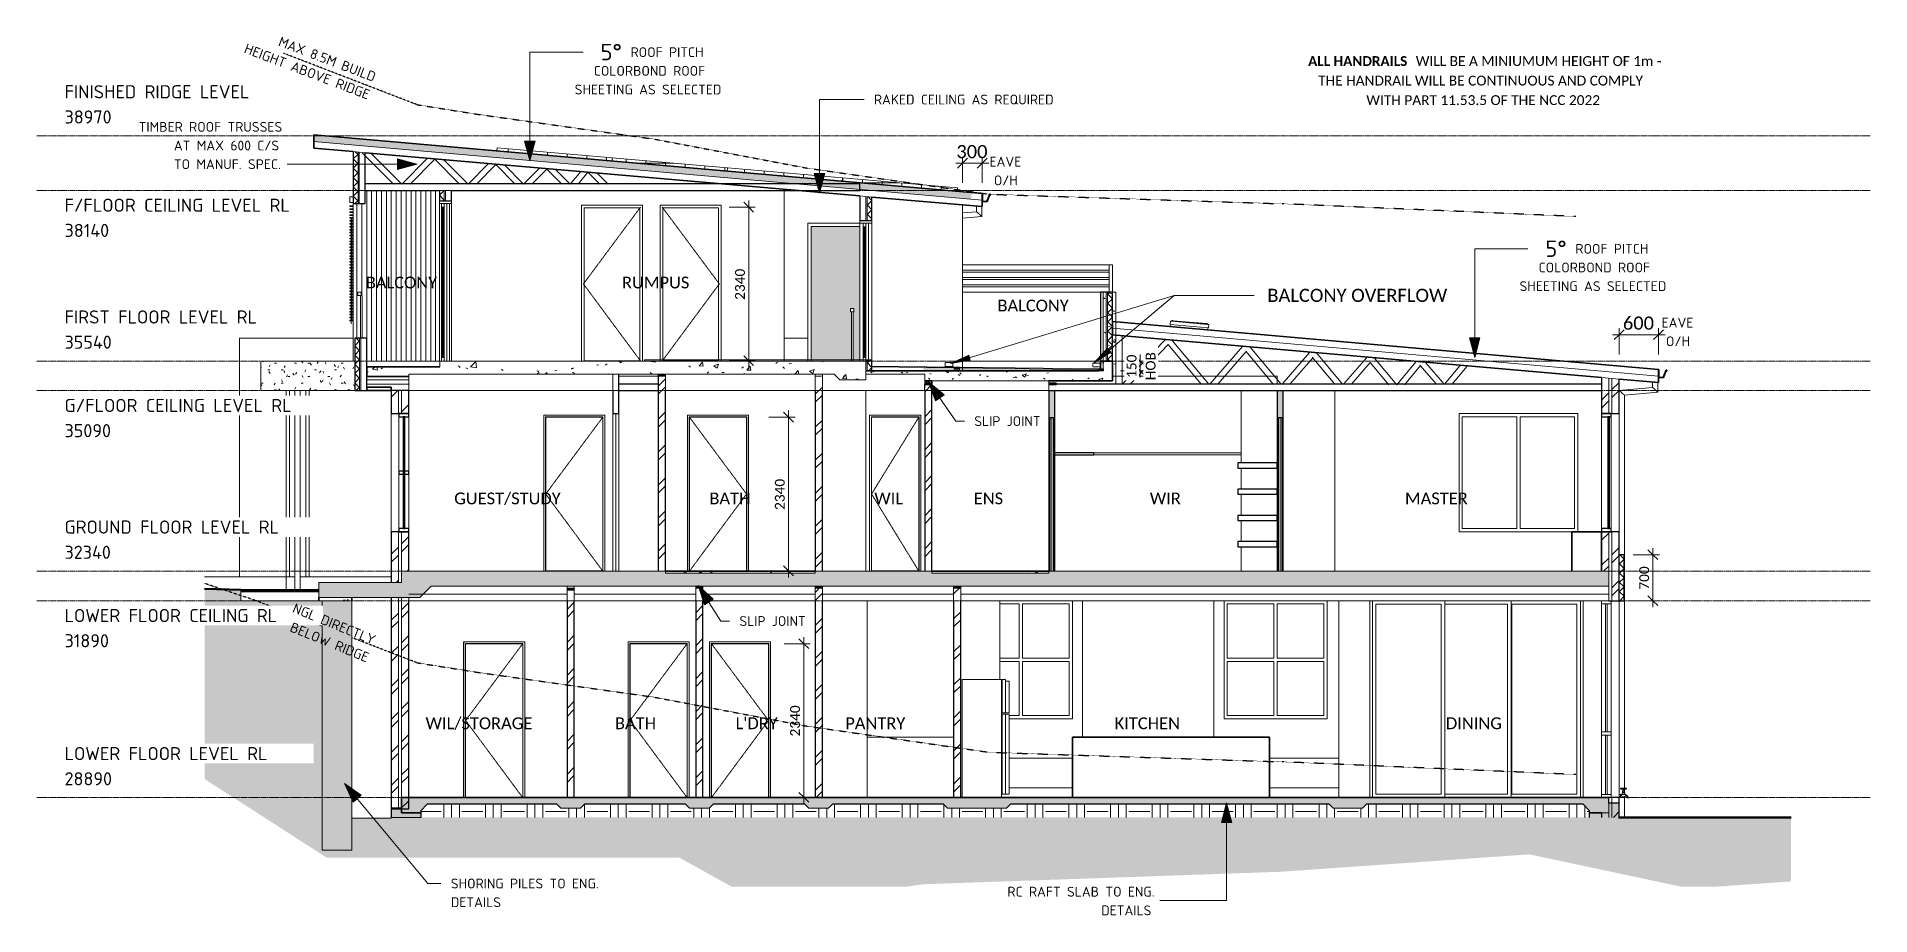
# Model space of a CAD drawing. Header units: millimetres. Extents: x 4189 to 32126, y 27098 to 40481.
import ezdxf

# ---------------------------------------------------------------- set-up
doc = ezdxf.new("R2010")
doc.units = ezdxf.units.MM
for name, pattern in [('Centre', [30, 12, -6, 6, -6]), ('Dash 1_16_', [3.175, 1.5875, -1.5875]), ('Dash 2_5mm', [5, 2.5, -2.5]), ('Dashed - Tight 0_18 Pen', [3.46, 1.2, -0.53, 1.2, -0.53])]:
    doc.linetypes.add(name, pattern=pattern)
for name, color, linetype, lineweight in [('A-ANNO-DIMS', 211, 'Continuous', 9), ('A-ANNO-DIMS-100', 211, 'Continuous', 9), ('A-AREA-IDEN', 2, 'Continuous', 9), ('A-CLNG', 13, 'Continuous', 9), ('A-COLS', 52, 'Continuous', 9), ('A-DETL', 90, 'Continuous', 9), ('A-DETL-GENF', 92, 'Continuous', 9), ('A-DETL-MEDM', 33, 'Continuous', 25), ('A-DETL-THIN', 151, 'Continuous', 9), ('A-DETL-WIDE', 214, 'Continuous', 50), ('A-DOOR', 31, 'Continuous', 9), ('A-DOOR-FRAM', 31, 'Continuous', 9), ('A-DOOR-GLAZ', 31, 'Continuous', 18), ('A-FLOR', 192, 'Continuous', 9), ('A-FLOR-HRAL', 11, 'Continuous', 9), ('A-FLOR-LEVL', 51, 'Continuous', 9), ('A-FLOR-MCUT', 51, 'Continuous', 9), ('A-FLOR-PATT', 8, 'Continuous', 35), ('A-GENM', 13, 'Continuous', 9), ('A-GLAZ', 151, 'Continuous', 9), ('A-GLAZ-CURT', 52, 'Continuous', 9), ('A-GLAZ-CWMG', 51, 'Continuous', 9), ('A-ROOF', 132, 'Continuous', 9), ('A-ROOF-MCUT', 132, 'Continuous', 35), ('A-ROOF-OTLN', 132, 'Continuous', 9), ('A-WALL', 113, 'Continuous', 9), ('A-WALL-PATT', 111, 'Continuous', 25), ('C-TOPO', 7, 'Continuous', 9), ('E-ELEC-FIXT', 91, 'Continuous', 9), ('G-ANNO-TEXT', 231, 'Continuous', 9), ('I-WALL', 2, 'Continuous', 9), ('P-SANR-FIXT', 6, 'Continuous', 9), ('Q-CASE', 31, 'Continuous', 9)]:
    doc.layers.add(name, color=color, linetype=linetype, lineweight=lineweight)
doc.styles.add('Calibri', font='calibri.ttf', dxfattribs={"height": 150})
doc.styles.add('Calibri_1', font='calibri.ttf', dxfattribs={"height": 200})
doc.styles.add('Calibri_2', font='calibri.ttf', dxfattribs={"height": 180})
doc.styles.add('Calibri_B', font='calibrib.ttf', dxfattribs={"height": 150})
doc.styles.add('ISOCPEUR', font='ISOCPEUR.ttf', dxfattribs={"height": 200})
doc.styles.add('ISOCPEUR_1', font='ISOCPEUR.ttf', dxfattribs={"height": 150})
doc.styles.add('ISOCPEUR_2', font='ISOCPEUR.ttf', dxfattribs={"height": 250})
doc.dimstyles.new('1_5mm_Calibri_Orange', dxfattribs={"dimscale": 304.8, "dimtxt": 176.602264, "dimasz": 0.492126, "dimexe": 0.328084, "dimexo": 0.0625, "dimgap": 0, "dimtad": 1, "dimdec": 0, "dimzin": 0, "dimdsep": 46, "dimtxsty": 'Calibri', "dimblk1": 'OBLIQUE', "dimblk2": 'OBLIQUE', "dimsah": 1, "dimcen": 0.09, "dimdle": 0.328084, "dimazin": 0, "dimtfac": 1, "dimtdec": 4, "dimtix": 1, "dimtmove": 0, "dimatfit": 3, "dimfxl": 0.984252, "dimfxlon": 1, "dimtvp": 1, "dimtfill": 1, "dimtolj": 1, "dimtzin": 0, "dimarcsym": 2})
doc.dimstyles.new('1_5mm_Calibri_Orange_2', dxfattribs={"dimscale": 304.8, "dimtxt": 176.602264, "dimasz": 0.492126, "dimexe": 0.328084, "dimexo": 0.0625, "dimgap": 0, "dimtad": 1, "dimdec": 0, "dimzin": 0, "dimdsep": 46, "dimtxsty": 'Calibri', "dimblk1": 'OBLIQUE', "dimblk2": 'OBLIQUE', "dimsah": 1, "dimcen": 0.09, "dimdle": 0.328084, "dimazin": 0, "dimtfac": 1, "dimtdec": 4, "dimtix": 1, "dimtmove": 0, "dimatfit": 3, "dimfxl": 0.984252, "dimfxlon": 1, "dimtvp": 1, "dimtolj": 1, "dimtzin": 0, "dimarcsym": 2})
doc.dimstyles.new('1_5mm_Calibrii', dxfattribs={"dimscale": 304.8, "dimtxt": 176.602264, "dimasz": 0.492126, "dimexe": 0.328084, "dimexo": 0.0625, "dimgap": 0, "dimtad": 1, "dimdec": 0, "dimzin": 0, "dimdsep": 46, "dimtxsty": 'Calibri', "dimblk1": 'OBLIQUE', "dimblk2": 'OBLIQUE', "dimsah": 1, "dimcen": 0.09, "dimdle": 0.328084, "dimazin": 0, "dimtfac": 1, "dimtdec": 4, "dimtix": 1, "dimtmove": 0, "dimatfit": 3, "dimfxl": 0.984252, "dimfxlon": 1, "dimtvp": 1, "dimtolj": 1, "dimtzin": 0, "dimarcsym": 2})
doc.dimstyles.new('2_0mm_Calibrii', dxfattribs={"dimscale": 304.8, "dimtxt": 235.469685, "dimasz": 0.492126, "dimexe": 0.328084, "dimexo": 0.0625, "dimgap": 0, "dimtad": 1, "dimdec": 0, "dimzin": 0, "dimdsep": 46, "dimtxsty": 'Calibri_1', "dimblk1": 'OBLIQUE', "dimblk2": 'OBLIQUE', "dimsah": 1, "dimcen": 0.09, "dimdle": 0.328084, "dimazin": 0, "dimtfac": 1, "dimtdec": 4, "dimtix": 1, "dimtmove": 0, "dimatfit": 3, "dimfxl": 0.984252, "dimfxlon": 1, "dimtvp": 1, "dimtolj": 1, "dimtzin": 0, "dimarcsym": 2})
pattern_1 = [(45, (17970.97, 19353.85), (-251.447, 251.447), []), (45, (17970.97, 19734.85), (-251.447, 251.447), [])]
pattern_2 = [(50, (17970.97, 19353.85), (582.989, -51.005), [60.96, -670.56]), (355, (17971, 19353.85), (-112.777, 611.382), [48.768, -536.448]), (100.451, (18019.56, 19349.6), (470.216, 560.373), [51.808, -569.888]), (46.184, (17971, 19516.4), (867.453, -134.537), [91.44, -1005.84]), (96.636, (18043.3, 19505.2), (759.688, 791.768), [77.712, -854.832]), (351.184, (17971, 19516.4), (759.696, 791.76), [73.152, -804.672]), (21, (18052.25, 19475.77), (485.166, -327.249), [60.96, -670.56]), (326, (18052.25, 19475.77), (197.767, 589.402), [48.768, -536.448]), (71.451, (18092.7, 19448.5), (682.934, 262.148), [51.808, -569.888]), (37.5, (17970.97, 19353.85), (9.883, 270.576), [26.822, -503.123, 26.822, -517.754, -538.48]), (37.5, (17970.97, 19353.85), (9.883, 270.576), [-1074.522, 26.822, -511.658]), (7.5, (17970.97, 19353.85), (213.8225, 320.578), [26.822, -283.667, 26.822, -490.931, -205.232]), (7.5, (17970.97, 19353.85), (213.8225, 320.578), [-828.243, 26.822, -178.41]), (327.5, (17789.72, 19353.85), (433.891, -18.3325), [26.822, -176.378, 26.822, -607.162, -841.248]), (327.5, (17789.72, 19353.85), (433.891, -18.3325), [-837.184, 26.822, -814.426]), (317.5, (17708.44, 19353.85), (474.014, 81.3654), [26.822, -237.338, 26.822, -394.208, -597.408]), (317.5, (17708.44, 19353.85), (474.014, 81.3654), [-685.19, 26.822, -570.586])]
pattern_3 = [(0, (17970.97, 19353.85), (406.4, 101.6), [33.528, -271.272, 33.528, -271.272, -1625.6]), (0, (17970.97, 19353.85), (406.4, 101.6), [-609.6, 33.528, -576.072, 33.528, -271.272, -711.2]), (0, (17970.97, 19353.85), (406.4, 101.6), [-1524, 33.528, -169.672, 33.528, -474.472]), (120, (18123.37, 19404.65), (-291.1882, 301.1527), [33.528, -271.272, 33.528, -271.272, -1625.6]), (120, (18123.37, 19404.65), (-291.1882, 301.1527), [-609.6, 33.528, -576.072, 33.528, -271.272, -711.2]), (120, (18123.37, 19404.65), (-291.1882, 301.1527), [-1524, 33.528, -169.672, 33.528, -474.472]), (240, (18174.17, 19607.85), (-115.2118, -402.7527), [33.528, -271.272, 33.528, -1896.872]), (240, (18174.17, 19607.85), (-115.2118, -402.7527), [-338.328, -271.272, 33.528, -576.072, -1016]), (240, (18174.17, 19607.85), (-115.2118, -402.7527), [-1219.2, 33.528, -271.272, 33.528, -677.672]), (240, (18174.17, 19607.85), (-115.2118, -402.7527), [-1557.528, -169.672, 33.528, -474.472])]
pattern_4 = [(0, (17970.97, 19353.85), (0, 300), []), (90, (17970.97, 19353.85), (-300, 2e-14), [])]
pattern_5 = [(0, (17970.97, 19353.85), (317.5, 317.5), [317.5, -317.5]), (0, (17970.97, 19472.9), (317.5, 317.5), [317.5, -317.5]), (0, (17970.97, 19591.97), (317.5, 317.5), [317.5, -317.5]), (90, (18010.66, 19631.66), (-317.5, 317.5), [317.5, -317.5]), (90, (18129.72, 19631.66), (-317.5, 317.5), [317.5, -317.5]), (90, (18248.8, 19631.66), (-317.5, 317.5), [317.5, -317.5])]
pattern_6 = [(50, (17971, 19353.85), (728.737, -63.756), [76.2, -838.2]), (355, (17971, 19353.85), (-140.972, 764.228), [60.96, -670.56]), (100.451, (18031.7, 19348.54), (587.77, 700.467), [64.76, -712.36]), (46.184, (17971, 19557.05), (1084.316, -168.17), [114.3, -1257.3]), (96.636, (18061.3, 19543), (949.61, 989.71), [97.14, -1068.54]), (351.184, (17971, 19557), (949.62, 989.7), [91.44, -1005.84]), (21, (18072.6, 19506.25), (606.458, -409.06), [76.2, -838.2]), (326, (18072.6, 19506.25), (247.208, 736.753), [60.96, -670.56]), (71.451, (18123.1, 19472.16), (853.668, 327.685), [64.76, -712.36]), (37.5, (17970.97, 19353.85), (12.3547, 338.22), [33.528, -628.904, 33.528, -647.192, -673.1]), (37.5, (17970.97, 19353.85), (12.3547, 338.22), [-1343.152, 33.528, -639.572]), (7.5, (17970.97, 19353.85), (267.279, 400.722), [33.528, -354.584, 33.528, -613.664, -256.54]), (7.5, (17970.97, 19353.85), (267.279, 400.722), [-1035.304, 33.528, -223.012]), (327.5, (17744.4, 19353.85), (542.3633, -22.9153), [33.528, -220.472, 33.528, -1810.512]), (327.5, (17744.4, 19353.85), (542.3633, -22.9153), [-287.528, -758.952, 33.528, -1018.032]), (317.5, (17642.8, 19353.85), (592.517, 101.707), [33.528, -296.672, 33.528, -492.76, -746.76]), (317.5, (17642.8, 19353.85), (592.517, 101.707), [-856.488, 33.528, -713.232])]

msp = doc.modelspace()

# ---------------------------------------------------------------- texts
at = {"layer": 'A-AREA-IDEN', "char_height": 180, "attachment_point": 1, "style": 'Calibri_2'}
for s, insert, width in [('BALCONY', (9203.8, 36826.4), 1330.801), ('RUMPUS', (13106.1, 36826.4), 1266.666), ('BALCONY', (18827.3, 36475.4), 1330.801), ('GUEST/STUDY', (10550.1, 33537.4), 2004.219), ('BATH', (14437.9, 33537.4), 769.62), ('WIL', (16950.7, 33537.4), 537.131), ('ENS', (18466.6, 33537.4), 553.164), ('WIR', (21148, 33537.4), 577.215), ('MASTER', (25034.7, 33537.4), 1178.481), ('WIL/STORAGE', (10114.1, 30113), 1996.202), ('BATH', (12999.5, 30113), 769.62), ("L'DRY", (14837.7, 30113), 777.637), ('PANTRY', (16508.8, 30113), 1122.362), ('KITCHEN', (20612, 30113), 1226.582), ('DINING', (25659.2, 30113), 1050.211)]:
    msp.add_mtext(s, dxfattribs=dict(at, insert=insert, width=width))
at = {"layer": 'A-FLOR-LEVL', "insert": (4613.7, 36311.4), "char_height": 200, "width": 3567.509, "attachment_point": 1, "style": 'ISOCPEUR', "bg_fill": 3, "box_fill_scale": 1.25, "bg_fill_color": 9, "bg_fill_true_color": 13158600, "bg_fill_transparency": 0}
msp.add_mtext('FIRST FLOOR LEVEL RL', dxfattribs=at)
at = {"layer": 'G-ANNO-TEXT', "color": 7, "attachment_point": 1}
for s, insert, char_height, width, style in [('5°', (12780, 40370.9), 250, 400.844, 'ISOCPEUR_2'), ('      ROOF PITCH', (12663.9, 40319.6), 150, 1964.134, 'ISOCPEUR_1'), ('COLORBOND ROOF', (12677.1, 40035.2), 150, 1940.084, 'ISOCPEUR_1'), (' ALL HANDRAILS', (23507.4, 40184.3), 150, 1988.185, 'Calibri_B'), (' WILL BE A MINIUMUM HEIGHT OF 1m -', (25147.8, 40184.3), 150, 4802.108, 'Calibri'), ('SHEETING AS SELECTED', (12386, 39750.8), 150, 2637.552, 'ISOCPEUR_1'), ('THE HANDRAIL WILL BE CONTINUOUS AND COMPLY ', (23712.5, 39886.7), 150, 6349.365, 'Calibri'), ('RAKED CEILING AS REQUIRED', (16944.4, 39598), 150, 3182.699, 'ISOCPEUR_1'), ('WITH PART 11.53.5 OF THE NCC 2022', (24446.7, 39589), 150, 4513.501, 'Calibri'), ('TIMBER ROOF TRUSSES', (5742.9, 39182.2), 150, 2557.383, 'ISOCPEUR_1'), ('AT MAX 600 C/S', (6278.7, 38897.7), 150, 1908.016, 'ISOCPEUR_1'), ('TO MANUF. SPEC.', (6278.7, 38613.3), 150, 1908.016, 'ISOCPEUR_1'), ('EAVE ', (18705.2, 38651.3), 150, 673.417, 'ISOCPEUR_1'), ('O/H', (18771.3, 38366.9), 150, 416.877, 'ISOCPEUR_1'), ('5°', (27175.2, 37375.9), 250, 400.844, 'ISOCPEUR_2'), ('      ROOF PITCH', (27059.1, 37324.7), 150, 1964.134, 'ISOCPEUR_1'), ('COLORBOND ROOF', (27072.3, 37040.2), 150, 1940.084, 'ISOCPEUR_1'), ('BALCONY OVERFLOW', (22939.2, 36640.6), 200, 3383.121, 'Calibri_1'), ('SHEETING AS SELECTED', (26781.3, 36755.8), 150, 2637.552, 'ISOCPEUR_1'), ('EAVE ', (28945.3, 36200.2), 150, 673.417, 'ISOCPEUR_1'), ('O/H', (29011.5, 35915.8), 150, 416.877, 'ISOCPEUR_1'), ('SLIP JOINT', (18474.3, 34700), 150, 1186.497, 'ISOCPEUR_1'), ('SLIP JOINT', (14895.4, 31654.7), 150, 1186.497, 'ISOCPEUR_1'), ('SHORING PILES TO ENG. ', (10498.3, 27657.1), 150, 2733.754, 'ISOCPEUR_1'), ('RC RAFT SLAB TO ENG. ', (18978.8, 27532.5), 150, 2637.552, 'ISOCPEUR_1'), ('DETAILS ', (10498.3, 27372.6), 150, 1018.143, 'ISOCPEUR_1'), ('DETAILS ', (20407.6, 27248.1), 150, 905.907, 'ISOCPEUR_1')]:
    msp.add_mtext(s, dxfattribs=dict(at, insert=insert, char_height=char_height, width=width, style=style))

# ---------------------------------------------------------------- blocks, each defined once
blk = doc.blocks.new('Single - Timber Frame  - 870x2400-2599501-SECTION C-C')
at = {"layer": 'A-DOOR', "linetype": 'Dashed - Tight 0_18 Pen'}
for p, q in [((12814, 34685), (11944, 33515)), ((11944, 33515), (12814, 32340))]:
    blk.add_line(p, q, dxfattribs=at)
at = {"layer": 'A-DOOR'}
for p, q in [((11944, 34685), (11944, 32345)), ((12814, 34685), (11944, 34685)), ((12814, 32345), (12814, 34685)), ((11944, 32345), (12814, 32345))]:
    blk.add_line(p, q, dxfattribs=at)
at = {"layer": 'A-DOOR-FRAM'}
for p, q in [((11914, 34715), (11914, 32340)), ((12844, 34715), (11914, 34715)), ((11941, 34688), (11941, 32340)), ((11941, 34688), (12817, 34688)), ((12817, 34688), (12817, 32340)), ((12844, 32340), (12844, 34715)), ((11956, 32345), (11956, 32340)), ((12802, 32345), (12802, 32340))]:
    blk.add_line(p, q, dxfattribs=at)
blk = doc.blocks.new('Single - Timber Frame  - 870x2400-2599487-SECTION C-C')
at = {"layer": 'A-DOOR', "linetype": 'Dashed - Tight 0_18 Pen'}
for p, q in [((14134, 34685), (15004, 33515)), ((15004, 33515), (14134, 32340))]:
    blk.add_line(p, q, dxfattribs=at)
at = {"layer": 'A-DOOR'}
for p, q in [((15004, 34685), (14134, 34685)), ((14134, 34685), (14134, 32345)), ((15004, 32345), (15004, 34685)), ((14134, 32345), (15004, 32345))]:
    blk.add_line(p, q, dxfattribs=at)
at = {"layer": 'A-DOOR-FRAM'}
for p, q in [((15034, 34715), (14104, 34715)), ((14104, 34715), (14104, 32340)), ((14131, 32340), (14131, 34688)), ((14131, 34688), (15007, 34688)), ((15007, 32340), (15007, 34688)), ((15034, 32340), (15034, 34715)), ((14146, 32340), (14146, 32345)), ((14992, 32340), (14992, 32345))]:
    blk.add_line(p, q, dxfattribs=at)
blk = doc.blocks.new('3 panel robe door _stretchable_ - 2400-2340459-SECTION C-C')
at = {"layer": 'A-DOOR', "lineweight": 18}
for p, q in [((13014, 34740), (12969, 34740)), ((12969, 34740), (12969, 32340)), ((13014, 32340), (13014, 34740))]:
    blk.add_line(p, q, dxfattribs=at)
blk = doc.blocks.new('Single - Timber Frame  - 870x2400-2599626-SECTION C-C')
at = {"layer": 'A-DOOR', "linetype": 'Dashed - Tight 0_18 Pen'}
for p, q in [((13389, 37885), (12519, 36715)), ((12519, 36715), (13389, 35540))]:
    blk.add_line(p, q, dxfattribs=at)
at = {"layer": 'A-DOOR'}
blk.add_line((12531, 35545), (13377, 35545), dxfattribs=at)
at = {"layer": 'A-DOOR-FRAM'}
for p, q in [((13419, 37915), (12489, 37915)), ((12489, 37915), (12489, 35540)), ((12531, 35540), (12531, 37873)), ((12531, 37873), (13377, 37873)), ((13377, 37873), (13377, 35540)), ((13419, 35540), (13419, 37915))]:
    blk.add_line(p, q, dxfattribs=at)
blk = doc.blocks.new('Single - Timber Frame  - 870x2400-2599564-SECTION C-C')
at = {"layer": 'A-DOOR', "linetype": 'Dashed - Tight 0_18 Pen'}
for p, q in [((13719, 37885), (14589, 36715)), ((14589, 36715), (13719, 35540))]:
    blk.add_line(p, q, dxfattribs=at)
at = {"layer": 'A-DOOR'}
blk.add_line((13731, 35545), (14577, 35545), dxfattribs=at)
at = {"layer": 'A-DOOR-FRAM'}
for p, q in [((14619, 37915), (13689, 37915)), ((13689, 37915), (13689, 35540)), ((13731, 37873), (14577, 37873)), ((13731, 35540), (13731, 37873)), ((14577, 37873), (14577, 35540)), ((14619, 35540), (14619, 37915))]:
    blk.add_line(p, q, dxfattribs=at)
blk = doc.blocks.new('Stacker Door - 3 Panel - FXX2436-2545093-SECTION C-C')
at = {"layer": 'A-DOOR', "lineweight": 18}
for p, q in [((10324, 37979), (10324, 37939)), ((10509, 37979), (10324, 37979)), ((10324, 37939), (10509, 37939)), ((10509, 37939), (10509, 37979))]:
    blk.add_line(p, q, dxfattribs=at)
at = {"layer": 'A-DOOR'}
for p, q in [((10324, 35540), (10324, 37939)), ((10509, 37939), (10509, 35540)), ((10324, 35540), (10333, 35540))]:
    blk.add_line(p, q, dxfattribs=at)
at = {"layer": 'A-DOOR-FRAM', "lineweight": 18}
for p, q in [((10357, 37940), (10357, 37885)), ((10397, 37940), (10357, 37940)), ((10357, 37885), (10397, 37885)), ((10397, 37885), (10397, 37940)), ((10357, 35595), (10357, 35540)), ((10397, 35595), (10357, 35595)), ((10397, 35540), (10397, 35595))]:
    blk.add_line(p, q, dxfattribs=at)
at = {"layer": 'A-DOOR-FRAM'}
for p, q in [((10357, 35595), (10357, 37885)), ((10397, 37885), (10397, 35595)), ((10437, 37939), (10437, 35540)), ((10477, 37939), (10477, 35540))]:
    blk.add_line(p, q, dxfattribs=at)
at = {"layer": 'A-DOOR-GLAZ'}
for p, q in [((10384, 37885), (10370, 37885)), ((10370, 37885), (10370, 35595)), ((10384, 35595), (10384, 37885)), ((10370, 35595), (10384, 35595))]:
    blk.add_line(p, q, dxfattribs=at)
blk = doc.blocks.new('2 panel 1 mullion_900 - AF1822-2344114-SECTION C-C')
at = {"layer": 'A-GLAZ', "lineweight": 25}
for p, q in [((9709, 34740), (9709, 34690)), ((9859, 34740), (9709, 34740)), ((9709, 34690), (9859, 34690)), ((9772, 34690), (9772, 32990)), ((9797, 34690), (9772, 34690)), ((9797, 32990), (9797, 34690)), ((9859, 34690), (9859, 34740)), ((9709, 33865), (9709, 33815)), ((9859, 33865), (9709, 33865)), ((9709, 33815), (9859, 33815)), ((9859, 33815), (9859, 33865)), ((9709, 32990), (9709, 32940)), ((9859, 32990), (9709, 32990)), ((9772, 32990), (9797, 32990)), ((9859, 32940), (9859, 32990)), ((9709, 32940), (9859, 32940))]:
    blk.add_line(p, q, dxfattribs=at)
at = {"layer": 'A-GLAZ'}
for p, q in [((9709, 33865), (9709, 34690)), ((9859, 34690), (9859, 33865)), ((9709, 32990), (9709, 33815)), ((9859, 32990), (9859, 33815))]:
    blk.add_line(p, q, dxfattribs=at)
blk = doc.blocks.new('Sliding Door - 2 Panel - XF2118-2140165-SECTION C-C')
at = {"layer": 'A-DOOR', "lineweight": 18}
for p, q in [((16729, 37680), (16729, 37640)), ((16914, 37680), (16729, 37680)), ((16729, 37640), (16914, 37640)), ((16914, 37640), (16914, 37680))]:
    blk.add_line(p, q, dxfattribs=at)
at = {"layer": 'A-DOOR'}
for p, q in [((16729, 35540), (16729, 37640)), ((16914, 37640), (16914, 35540))]:
    blk.add_line(p, q, dxfattribs=at)
at = {"layer": 'A-DOOR-FRAM', "lineweight": 18}
for p, q in [((16782, 37640), (16782, 37585)), ((16822, 37640), (16782, 37640)), ((16782, 37585), (16822, 37585)), ((16822, 37585), (16822, 37640)), ((16782, 35595), (16782, 35540)), ((16822, 35595), (16782, 35595)), ((16819, 35540), (16822, 35540)), ((16822, 35540), (16822, 35595))]:
    blk.add_line(p, q, dxfattribs=at)
at = {"layer": 'A-DOOR-FRAM'}
for p, q in [((16782, 35595), (16782, 37585)), ((16822, 35595), (16822, 37585)), ((16862, 37640), (16862, 35540))]:
    blk.add_line(p, q, dxfattribs=at)
at = {"layer": 'A-DOOR-GLAZ'}
for p, q in [((16809, 37585), (16795, 37585)), ((16795, 37585), (16795, 35595)), ((16809, 35595), (16809, 37585)), ((16795, 35595), (16809, 35595))]:
    blk.add_line(p, q, dxfattribs=at)
blk = doc.blocks.new('F_AA 0606 - 1509_1 PANEL_ - F3718-2099822-SECTION C-C')
at = {"layer": 'A-GLAZ'}
blk.add_hatch(color=256, dxfattribs=at).paths.add_polyline_path([(16589, 35540), (16602, 35540), (16602, 36290), (16589, 36290), (16589, 36340), (16639, 36340), (16639, 36290), (16627, 36290), (16627, 35540), (16729, 35540), (16729, 37590), (15989, 37590), (15989, 35540), (16425, 35540)])
for p in [(15989, 35540), (16729, 37590)]:
    blk.add_line(p, (15989, 37590), dxfattribs=at)
blk = doc.blocks.new('System Panel - Glazed-1629629-SECTION C-C')
at = {"layer": 'A-GLAZ-CURT', "lineweight": 18}
for p, q in [((9121, 36540), (9121, 35890)), ((9146, 36540), (9121, 36540)), ((9146, 35890), (9146, 36540)), ((9121, 35890), (9146, 35890))]:
    blk.add_line(p, q, dxfattribs=at)
blk = doc.blocks.new('Rectangular Mullion - 25x25-1570824-SECTION C-C')
at = {"layer": 'A-GLAZ-CWMG', "lineweight": 18}
for p, q in [((9134, 36590), (9084, 36590)), ((9084, 36590), (9084, 36540)), ((9084, 36540), (9134, 36540)), ((9134, 36540), (9134, 36590))]:
    blk.add_line(p, q, dxfattribs=at)
blk = doc.blocks.new('Windows 1 - Windows 1-1602304-SECTION C-C')
at = {"layer": 'Q-CASE'}
for p, q in [((8959, 37953), (8959, 38040)), ((9009, 38040), (8959, 38040)), ((8959, 37953), (9009, 37953)), ((8959, 37893), (8959, 37903)), ((9009, 37903), (8959, 37903)), ((8959, 37893), (9009, 37893)), ((8959, 37848), (8959, 37858)), ((9009, 37858), (8959, 37858)), ((8959, 37848), (9009, 37848)), ((8959, 37803), (8959, 37813)), ((9009, 37813), (8959, 37813)), ((8959, 37803), (9009, 37803)), ((8959, 37759), (8959, 37769)), ((9009, 37769), (8959, 37769)), ((8959, 37759), (9009, 37759)), ((8959, 37714), (8959, 37724)), ((9009, 37724), (8959, 37724)), ((8982, 37724), (8978, 37724)), ((8959, 37714), (9009, 37714)), ((8959, 37670), (8959, 37680)), ((9009, 37680), (8959, 37680)), ((8959, 37670), (9009, 37670)), ((8959, 37625), (8959, 37635)), ((9009, 37635), (8959, 37635)), ((8959, 37625), (9009, 37625)), ((8959, 37580), (8959, 37590)), ((9009, 37590), (8959, 37590)), ((8959, 37580), (9009, 37580)), ((8959, 37536), (8959, 37546)), ((9009, 37546), (8959, 37546)), ((8959, 37536), (9009, 37536)), ((8959, 37491), (8959, 37501)), ((9009, 37501), (8959, 37501)), ((8959, 37491), (9009, 37491)), ((8959, 37446), (8959, 37456)), ((9009, 37456), (8959, 37456)), ((8959, 37446), (9009, 37446)), ((8978, 37708), (8978, 37714)), ((8978, 37680), (8978, 37708)), ((8982, 37708), (8978, 37708)), ((8978, 37635), (8978, 37670)), ((8978, 37590), (8978, 37625)), ((8978, 37546), (8978, 37580)), ((8978, 37501), (8978, 37536)), ((8978, 37456), (8978, 37491)), ((8978, 37412), (8978, 37446)), ((8982, 37714), (8982, 37708)), ((8982, 37708), (8982, 37680)), ((8982, 37670), (8982, 37635)), ((8982, 37625), (8982, 37590)), ((8982, 37580), (8982, 37546)), ((8982, 37536), (8982, 37501)), ((8982, 37491), (8982, 37456)), ((8982, 37446), (8982, 37412)), ((8989, 37680), (8989, 37709)), ((8993, 37709), (8989, 37709)), ((8989, 37635), (8989, 37670)), ((8989, 37590), (8989, 37625)), ((8989, 37546), (8989, 37580)), ((8989, 37501), (8989, 37536)), ((8989, 37456), (8989, 37491)), ((8989, 37412), (8989, 37446)), ((8993, 37709), (8993, 37680)), ((8993, 37670), (8993, 37635)), ((8993, 37625), (8993, 37590)), ((8993, 37580), (8993, 37546)), ((8993, 37536), (8993, 37501)), ((8993, 37491), (8993, 37456)), ((8993, 37446), (8993, 37412)), ((8959, 37402), (8959, 37412)), ((9009, 37412), (8959, 37412)), ((8959, 37402), (9009, 37402)), ((8959, 37357), (8959, 37367)), ((9009, 37367), (8959, 37367)), ((8959, 37357), (9009, 37357)), ((8959, 37313), (8959, 37323)), ((9009, 37323), (8959, 37323)), ((8959, 37313), (9009, 37313)), ((8959, 37268), (8959, 37278)), ((9009, 37278), (8959, 37278)), ((8959, 37268), (9009, 37268)), ((8959, 37223), (8959, 37233)), ((9009, 37233), (8959, 37233)), ((8959, 37223), (9009, 37223)), ((8959, 37179), (8959, 37189)), ((9009, 37189), (8959, 37189)), ((8959, 37179), (9009, 37179)), ((8978, 37367), (8978, 37402)), ((8978, 37323), (8978, 37357)), ((8978, 37278), (8978, 37313)), ((8978, 37233), (8978, 37268)), ((8978, 37189), (8978, 37223)), ((8978, 37144), (8978, 37179)), ((8982, 37402), (8982, 37367)), ((8982, 37357), (8982, 37323)), ((8982, 37313), (8982, 37278)), ((8982, 37268), (8982, 37233)), ((8982, 37223), (8982, 37189)), ((8982, 37179), (8982, 37144)), ((8989, 37367), (8989, 37402)), ((8989, 37323), (8989, 37357)), ((8989, 37278), (8989, 37313)), ((8989, 37233), (8989, 37268)), ((8989, 37189), (8989, 37223)), ((8989, 37144), (8989, 37179)), ((8993, 37402), (8993, 37367)), ((8993, 37357), (8993, 37323)), ((8993, 37313), (8993, 37278)), ((8993, 37268), (8993, 37233)), ((8993, 37223), (8993, 37189)), ((8993, 37179), (8993, 37144)), ((8959, 37134), (8959, 37144)), ((9009, 37144), (8959, 37144)), ((8959, 37134), (9009, 37134)), ((8959, 37090), (8959, 37100)), ((9009, 37100), (8959, 37100)), ((8959, 37090), (9009, 37090)), ((8959, 37045), (8959, 37055)), ((9009, 37055), (8959, 37055)), ((8959, 37045), (9009, 37045)), ((8959, 37000), (8959, 37010)), ((9009, 37010), (8959, 37010)), ((8959, 37000), (9009, 37000)), ((8959, 36956), (8959, 36966)), ((9009, 36966), (8959, 36966)), ((8959, 36956), (9009, 36956)), ((8959, 36911), (8959, 36921)), ((9009, 36921), (8959, 36921)), ((8959, 36911), (9009, 36911)), ((8978, 37100), (8978, 37134)), ((8978, 37055), (8978, 37090)), ((8978, 37010), (8978, 37045)), ((8978, 36966), (8978, 37000)), ((8978, 36921), (8978, 36956)), ((8978, 36876), (8978, 36911)), ((8982, 37134), (8982, 37100)), ((8982, 37090), (8982, 37055)), ((8982, 37045), (8982, 37010)), ((8982, 37000), (8982, 36966)), ((8982, 36956), (8982, 36921)), ((8982, 36911), (8982, 36876)), ((8989, 37100), (8989, 37134)), ((8989, 37055), (8989, 37090)), ((8989, 37010), (8989, 37045)), ((8989, 36966), (8989, 37000)), ((8989, 36921), (8989, 36956)), ((8989, 36876), (8989, 36911)), ((8993, 37134), (8993, 37100)), ((8993, 37090), (8993, 37055)), ((8993, 37045), (8993, 37010)), ((8993, 37000), (8993, 36966)), ((8993, 36956), (8993, 36921)), ((8993, 36911), (8993, 36876)), ((8959, 36866), (8959, 36876)), ((9009, 36876), (8959, 36876)), ((8959, 36866), (9009, 36866)), ((8959, 36822), (8959, 36832)), ((9009, 36832), (8959, 36832)), ((8959, 36822), (9009, 36822)), ((8959, 36777), (8959, 36787)), ((9009, 36787), (8959, 36787)), ((8959, 36777), (9009, 36777)), ((8959, 36733), (8959, 36743)), ((9009, 36743), (8959, 36743)), ((8959, 36733), (9009, 36733)), ((8959, 36688), (8959, 36698)), ((9009, 36698), (8959, 36698)), ((8959, 36688), (9009, 36688)), ((8959, 36643), (8959, 36653)), ((9009, 36653), (8959, 36653)), ((8959, 36643), (9009, 36643)), ((8959, 36599), (8959, 36609)), ((9009, 36609), (8959, 36609)), ((8959, 36599), (9009, 36599)), ((8978, 36832), (8978, 36866)), ((8978, 36787), (8978, 36822)), ((8978, 36743), (8978, 36777)), ((8978, 36698), (8978, 36733)), ((8978, 36653), (8978, 36688)), ((8978, 36609), (8978, 36643)), ((8978, 36564), (8978, 36599)), ((8982, 36866), (8982, 36832)), ((8982, 36822), (8982, 36787)), ((8982, 36777), (8982, 36743)), ((8982, 36733), (8982, 36698)), ((8982, 36688), (8982, 36653)), ((8982, 36643), (8982, 36609)), ((8982, 36599), (8982, 36564)), ((8989, 36832), (8989, 36866)), ((8989, 36787), (8989, 36822)), ((8989, 36743), (8989, 36777)), ((8989, 36698), (8989, 36733)), ((8989, 36653), (8989, 36688)), ((8989, 36609), (8989, 36643)), ((8989, 36564), (8989, 36599)), ((8993, 36866), (8993, 36832)), ((8993, 36822), (8993, 36787)), ((8993, 36777), (8993, 36743)), ((8993, 36733), (8993, 36698)), ((8993, 36688), (8993, 36653)), ((8993, 36643), (8993, 36609)), ((8993, 36599), (8993, 36564)), ((8959, 36554), (8959, 36564)), ((9009, 36564), (8959, 36564)), ((8959, 36554), (9009, 36554)), ((8959, 36510), (8959, 36520)), ((9009, 36520), (8959, 36520)), ((8959, 36510), (9009, 36510)), ((8959, 36465), (8959, 36475)), ((9009, 36475), (8959, 36475)), ((8959, 36465), (9009, 36465)), ((8959, 36420), (8959, 36430)), ((9009, 36430), (8959, 36430)), ((8959, 36420), (9009, 36420)), ((8959, 36376), (8959, 36386)), ((9009, 36386), (8959, 36386)), ((8959, 36376), (9009, 36376)), ((8959, 36331), (8959, 36341)), ((9009, 36341), (8959, 36341)), ((8959, 36331), (9009, 36331)), ((8978, 36520), (8978, 36554)), ((8978, 36475), (8978, 36510)), ((8978, 36430), (8978, 36465)), ((8978, 36386), (8978, 36420)), ((8978, 36341), (8978, 36376)), ((8978, 36296), (8978, 36331)), ((8982, 36554), (8982, 36520)), ((8982, 36510), (8982, 36475)), ((8982, 36465), (8982, 36430)), ((8982, 36420), (8982, 36386)), ((8982, 36376), (8982, 36341)), ((8982, 36331), (8982, 36296)), ((8989, 36520), (8989, 36554)), ((8989, 36475), (8989, 36510)), ((8989, 36430), (8989, 36465)), ((8989, 36386), (8989, 36420)), ((8989, 36341), (8989, 36376)), ((8989, 36296), (8989, 36331)), ((8993, 36554), (8993, 36520)), ((8993, 36510), (8993, 36475)), ((8993, 36465), (8993, 36430)), ((8993, 36420), (8993, 36386)), ((8993, 36376), (8993, 36341)), ((8993, 36331), (8993, 36296)), ((8959, 36286), (8959, 36296)), ((9009, 36296), (8959, 36296)), ((8959, 36286), (9009, 36286)), ((8959, 36242), (8959, 36252)), ((9009, 36252), (8959, 36252)), ((8959, 36242), (9009, 36242)), ((8959, 36197), (8959, 36207)), ((9009, 36207), (8959, 36207)), ((8959, 36197), (9009, 36197)), ((8959, 36153), (8959, 36163)), ((9009, 36163), (8959, 36163)), ((8959, 36153), (9009, 36153)), ((8978, 36252), (8978, 36286)), ((8978, 36207), (8978, 36242)), ((8978, 36173), (8978, 36197)), ((8978, 36163), (8978, 36173)), ((8982, 36173), (8978, 36173)), ((8978, 36109), (8978, 36153)), ((8982, 36109), (8978, 36109)), ((8982, 36286), (8982, 36252)), ((8982, 36242), (8982, 36207)), ((8982, 36197), (8982, 36173)), ((8982, 36173), (8982, 36163)), ((8982, 36153), (8982, 36109)), ((8989, 36252), (8989, 36286)), ((8989, 36207), (8989, 36242)), ((8989, 36165), (8989, 36197)), ((8993, 36165), (8989, 36165)), ((8993, 36286), (8993, 36252)), ((8993, 36242), (8993, 36207)), ((8993, 36197), (8993, 36165))]:
    blk.add_line(p, q, dxfattribs=at)
blk = doc.blocks.new('Single - Timber Frame  - 870x2400-V1-SECTION C-C')
at = {"layer": 'A-DOOR', "linetype": 'Dashed - Tight 0_18 Pen'}
blk.add_line((15311, 28895), (15314, 28890), dxfattribs=at)
at = {"layer": 'A-DOOR-FRAM'}
blk.add_line((15302, 28895), (15302, 28890), dxfattribs=at)
blk = doc.blocks.new('3 PANEL 2 transom - AFA1842 SP-1980656-SECTION C-C')
at = {"layer": 'A-GLAZ', "lineweight": 25}
for p, q in [((28029, 34740), (28029, 34690)), ((28179, 34740), (28029, 34740)), ((28029, 34690), (28179, 34690)), ((28127, 34690), (28127, 32990)), ((28152, 34690), (28127, 34690)), ((28152, 32990), (28152, 34690)), ((28179, 34690), (28179, 34740)), ((28029, 32990), (28029, 32940)), ((28179, 32990), (28029, 32990)), ((28127, 32990), (28152, 32990)), ((28179, 32940), (28179, 32990)), ((28029, 32940), (28179, 32940))]:
    blk.add_line(p, q, dxfattribs=at)
at = {"layer": 'A-GLAZ'}
for p, q in [((28029, 32990), (28029, 34690)), ((28179, 32990), (28179, 34690))]:
    blk.add_line(p, q, dxfattribs=at)
blk = doc.blocks.new('VELUX FS   deck mounted   fixed - C01-1726125-SECTION C-C')
at = {"layer": 'A-GLAZ'}
for p, q in [((22060, 36014), (21434, 36068)), ((21434, 36068), (21434, 36066)), ((21461, 36145), (21457, 36099)), ((21459, 36098), (22041, 36047)), ((21481, 36146), (21462, 36146)), ((21468, 36097), (21465, 36066)), ((21480, 36151), (21480, 36148)), ((21480, 36148), (22029, 36100)), ((21481, 36146), (22028, 36098)), ((22010, 36111), (21501, 36155)), ((22010, 36111), (21501, 36155)), ((22046, 36095), (22028, 36098)), ((22029, 36100), (22029, 36103)), ((22029, 36016), (22032, 36048)), ((22043, 36048), (22047, 36094)), ((22060, 36012), (22060, 36014))]:
    blk.add_line(p, q, dxfattribs=at)
for points, knots in [([(21457, 36099), (21457, 36099), (21457, 36099), (21457, 36099), (21457, 36098), (21458, 36098), (21458, 36098), (21458, 36098), (21458, 36098), (21458, 36098), (21458, 36098), (21458, 36098), (21459, 36098), (21459, 36098)], [0, 0, 0, 0, 0.0909091, 0.1363636, 0.1818182, 0.2272727, 0.2727273, 0.3181818, 0.3636364, 0.4090909, 0.4545455, 0.5, 0.5454545, 0.5454545, 0.5454545, 0.5454545]), ([(21482, 36154), (21482, 36154), (21482, 36154), (21481, 36154), (21481, 36153), (21481, 36153), (21481, 36153), (21480, 36152), (21480, 36152), (21480, 36151)], [0, 0, 0, 0, 0.2, 0.3, 0.4, 0.5, 0.6, 0.8, 1, 1, 1, 1]), ([(22029, 36103), (22029, 36104), (22029, 36104), (22029, 36105), (22029, 36105), (22029, 36105), (22028, 36106), (22028, 36106), (22028, 36106), (22028, 36106)], [-1, -1, -1, -1, -0.8, -0.6, -0.5, -0.4, -0.3, -0.2, 0, 0, 0, 0]), ([(22041, 36047), (22041, 36047), (22041, 36047), (22041, 36047), (22042, 36047), (22042, 36047), (22042, 36047), (22042, 36047), (22042, 36047), (22042, 36047), (22042, 36047), (22043, 36048), (22043, 36048), (22043, 36048)], [-0.5454545, -0.5454545, -0.5454545, -0.5454545, -0.5, -0.4545455, -0.4090909, -0.3636364, -0.3181818, -0.2727273, -0.2272727, -0.1818182, -0.1363636, -0.0909091, 0, 0, 0, 0])]:
    blk.add_open_spline(points, degree=3, knots=knots, dxfattribs=at)
for points in [[(21462, 36146), (21462, 36146), (21462, 36146), (21462, 36146), (21462, 36146), (21462, 36145), (21461, 36145), (21461, 36145), (21461, 36145)], [(21480, 36148), (21480, 36148), (21480, 36148), (21480, 36147), (21480, 36147), (21481, 36146), (21481, 36146)], [(21506, 36155), (21502, 36155), (21494, 36156), (21486, 36155), (21482, 36154)], [(21506, 36155), (21502, 36155), (21498, 36156), (21494, 36156)], [(22004, 36111), (22008, 36111), (22012, 36111), (22016, 36110)], [(22028, 36106), (22024, 36108), (22016, 36110), (22008, 36111), (22004, 36111)], [(22028, 36098), (22028, 36098), (22028, 36099), (22029, 36099), (22029, 36100), (22029, 36100), (22029, 36100)], [(22047, 36094), (22047, 36094), (22047, 36094), (22047, 36094), (22046, 36094), (22046, 36095), (22046, 36095), (22046, 36095), (22046, 36095)]]:
    blk.add_open_spline(points, degree=3, dxfattribs=at)
blk = doc.blocks.new('AS_AA 0606 - 1518_2 PANEL HORIZONTAL_ - AA1818-1980610-SECTION C-C')
at = {"layer": 'A-GLAZ'}
for p, q in [((25859, 32940), (25859, 34740)), ((27669, 34740), (25859, 34740)), ((25909, 34690), (25909, 32990)), ((25909, 34690), (26739, 34690)), ((26739, 32990), (26739, 34690)), ((26789, 34690), (27619, 34690)), ((26789, 34690), (26789, 32990)), ((27619, 32990), (27619, 34690)), ((27669, 34740), (27669, 32940)), ((25909, 32990), (26739, 32990)), ((26789, 32990), (27619, 32990)), ((27579, 32940), (25859, 32940))]:
    blk.add_line(p, q, dxfattribs=at)
blk = doc.blocks.new('Single - Timber Frame  - 720x2400-1926410-SECTION C-C')
at = {"layer": 'A-DOOR', "linetype": 'Dashed - Tight 0_18 Pen'}
for p, q in [((17629, 34685), (16909, 33515)), ((16909, 33515), (17629, 32340))]:
    blk.add_line(p, q, dxfattribs=at)
at = {"layer": 'A-DOOR'}
for p, q in [((16909, 34685), (16909, 32345)), ((17629, 34685), (16909, 34685)), ((17629, 32345), (17629, 34685)), ((16909, 32345), (17629, 32345))]:
    blk.add_line(p, q, dxfattribs=at)
at = {"layer": 'A-DOOR-FRAM'}
for p, q in [((16879, 34715), (16879, 32340)), ((17659, 34715), (16879, 34715)), ((16906, 34688), (16906, 32340)), ((16906, 34688), (17632, 34688)), ((17632, 34688), (17632, 32340)), ((17659, 32340), (17659, 34715)), ((16921, 32345), (16921, 32340)), ((17617, 32345), (17617, 32340))]:
    blk.add_line(p, q, dxfattribs=at)
blk = doc.blocks.new('Stacker Door - 3 Panel - XXF3032 SP-2545091-SECTION C-C')
at = {"layer": 'A-DOOR'}
for p, q in [((24499, 31890), (24499, 28890)), ((24539, 28890), (24539, 31889)), ((24539, 31889), (27709, 31889)), ((27709, 28890), (27709, 31889)), ((27749, 31890), (27749, 28890))]:
    blk.add_line(p, q, dxfattribs=at)
at = {"layer": 'A-DOOR-FRAM'}
for p, q in [((25641, 28890), (25641, 31889)), ((26655, 28890), (26655, 31889)), ((24594, 28945), (24594, 31835)), ((24594, 31835), (25586, 31835)), ((25586, 31835), (25586, 28945)), ((25641, 31835), (26600, 31835)), ((26600, 31835), (26600, 28945)), ((26663, 28945), (26663, 31835)), ((26663, 31835), (27654, 31835)), ((27654, 31835), (27654, 28945)), ((25586, 28945), (24594, 28945)), ((26600, 28945), (25641, 28945)), ((27654, 28945), (26663, 28945))]:
    blk.add_line(p, q, dxfattribs=at)
blk = doc.blocks.new('Refrigerator - Refrigerator-1143319-SECTION C-C')
at = {"layer": 'A-GENM'}
for p, q in [((18288, 30690), (18888, 30690)), ((18288, 28890), (18288, 30690)), ((18888, 28890), (18888, 30690)), ((18901, 30690), (18952, 30690)), ((18901, 30182), (18901, 30690)), ((18952, 30182), (18952, 30690)), ((18952, 30665), (19003, 30665)), ((19003, 30182), (19003, 30665)), ((18952, 30182), (18901, 30182)), ((19003, 30182), (18952, 30182)), ((18901, 30163), (18952, 30163)), ((18901, 28941), (18901, 30163)), ((18952, 30163), (19003, 30163)), ((18952, 28941), (18952, 30163)), ((19003, 28941), (19003, 30163)), ((18952, 28941), (18901, 28941)), ((19003, 28941), (18952, 28941))]:
    blk.add_line(p, q, dxfattribs=at)
blk = doc.blocks.new('custom - equal Panel M_6 PANEL HORIZONTAL_ - AFA3042T SP-2001726-SECTION C-C')
at = {"layer": 'A-GLAZ', "lineweight": 18}
for p, q in [((28029, 31890), (28029, 31840)), ((28179, 31890), (28139, 31890)), ((28179, 31840), (28179, 31890)), ((28029, 31840), (28179, 31840)), ((28117, 31840), (28092, 31840)), ((28092, 31840), (28092, 29890)), ((28117, 29890), (28117, 31840)), ((28179, 29890), (28029, 29890)), ((28029, 29890), (28029, 29840)), ((28029, 29840), (28179, 29840)), ((28092, 29890), (28117, 29890)), ((28117, 29840), (28092, 29840)), ((28092, 29840), (28092, 28940)), ((28117, 28940), (28117, 29840)), ((28179, 29840), (28179, 29890)), ((28179, 28940), (28029, 28940)), ((28029, 28940), (28029, 28890)), ((28029, 28890), (28179, 28890)), ((28092, 28940), (28117, 28940)), ((28179, 28890), (28179, 28940))]:
    blk.add_line(p, q, dxfattribs=at)
at = {"layer": 'A-GLAZ'}
for p, q in [((28029, 31840), (28029, 29890)), ((28179, 31840), (28179, 29890)), ((28029, 29840), (28029, 28940)), ((28179, 29840), (28179, 28940))]:
    blk.add_line(p, q, dxfattribs=at)
blk = doc.blocks.new('Single - Timber Frame  - 870x2400-V2-SECTION C-C')
at = {"layer": 'A-DOOR', "linetype": 'Dashed - Tight 0_18 Pen'}
blk.add_line((11332, 28895), (11336, 28890), dxfattribs=at)
at = {"layer": 'A-DOOR-FRAM'}
for p, q in [((11342, 28895), (11342, 28890)), ((11384, 28890), (11384, 28895))]:
    blk.add_line(p, q, dxfattribs=at)
blk = doc.blocks.new('Custom - Equal Panel T _ M_4 PANEL VERTICAL_ - AF1815T SP-2446615-SECTION C-C')
at = {"layer": 'A-GLAZ'}
for p, q in [((18864, 31840), (19159, 31840)), ((19159, 31840), (19159, 31015)), ((19209, 31840), (19919, 31840)), ((19209, 31015), (19209, 31840)), ((19919, 31840), (19919, 31015)), ((19159, 31015), (18864, 31015)), ((19919, 31015), (19209, 31015)), ((18864, 30965), (19159, 30965)), ((19159, 30965), (19159, 30140)), ((19209, 30140), (19209, 30965)), ((19209, 30965), (19919, 30965)), ((19919, 30965), (19919, 30140)), ((18901, 30140), (18888, 30140)), ((19159, 30140), (19003, 30140)), ((19919, 30140), (19209, 30140))]:
    blk.add_line(p, q, dxfattribs=at)
blk = doc.blocks.new('Custom - Equal Panel T _ M_4 PANEL VERTICAL_ - AF1815T SP-2446777-SECTION C-C')
at = {"layer": 'A-GLAZ'}
for p, q in [((22329, 31015), (22329, 31840)), ((22329, 31840), (23039, 31840)), ((23039, 31840), (23039, 31015)), ((23089, 31015), (23089, 31840)), ((23089, 31840), (23799, 31840)), ((23799, 31840), (23799, 31015)), ((23039, 31015), (22329, 31015)), ((23799, 31015), (23089, 31015)), ((22329, 30965), (23039, 30965)), ((22329, 30140), (22329, 30965)), ((23039, 30965), (23039, 30140)), ((23089, 30965), (23799, 30965)), ((23089, 30140), (23089, 30965)), ((23799, 30965), (23799, 30140)), ((23039, 30140), (22329, 30140)), ((23799, 30140), (23089, 30140))]:
    blk.add_line(p, q, dxfattribs=at)
blk = doc.blocks.new('Downpipe - 450 Eave-1917949-SECTION C-C')
at = {"layer": 'A-GENM'}
for p, q in [((28809, 35219), (28809, 35138)), ((28889, 35065), (28889, 35212)), ((28809, 35138), (28299, 35093)), ((28379, 35020), (28889, 35065)), ((28379, 29035), (28379, 35020)), ((28379, 28995), (28379, 29018)), ((28379, 28962), (28379, 28963)), ((28379, 28590), (28379, 28905))]:
    blk.add_line(p, q, dxfattribs=at)
for points in [[(28379, 35020), (28379, 35020), (28379, 35021), (28377, 35023), (28374, 35025), (28372, 35027), (28370, 35029), (28367, 35031), (28364, 35034), (28360, 35038), (28357, 35040), (28355, 35043), (28352, 35045), (28350, 35047), (28347, 35050), (28345, 35052), (28342, 35054), (28339, 35057), (28337, 35059), (28334, 35062), (28332, 35064), (28329, 35066), (28327, 35069), (28324, 35071), (28322, 35073), (28319, 35075), (28317, 35077), (28314, 35080), (28312, 35082), (28309, 35084), (28307, 35086), (28305, 35089), (28302, 35091), (28300, 35093), (28299, 35093), (28299, 35093)], [(28889, 35065), (28889, 35065), (28889, 35065), (28887, 35067), (28884, 35070), (28882, 35072), (28880, 35074), (28877, 35076), (28874, 35079), (28870, 35082), (28867, 35085), (28865, 35087), (28862, 35090), (28860, 35092), (28857, 35094), (28855, 35097), (28852, 35099), (28849, 35101), (28847, 35104), (28844, 35106), (28842, 35109), (28839, 35111), (28837, 35113), (28834, 35115), (28832, 35118), (28829, 35120), (28827, 35122), (28824, 35124), (28822, 35127), (28819, 35129), (28817, 35131), (28815, 35133), (28812, 35135), (28810, 35137), (28809, 35138), (28809, 35138)]]:
    blk.add_open_spline(points, degree=3, knots=[0, 0, 0, 0, 0.083333, 0.125, 0.166667, 0.208333, 0.229167, 0.25, 0.291667, 0.333333, 0.354167, 0.375, 0.395833, 0.416667, 0.4375, 0.458333, 0.479167, 0.5, 0.520833, 0.541667, 0.5625, 0.583333, 0.604167, 0.625, 0.645833, 0.666667, 0.6875, 0.708333, 0.75, 0.770833, 0.791667, 0.833333, 0.875, 0.916667, 1, 1, 1, 1], dxfattribs=at)
blk = doc.blocks.new('Downpipe - 450 Eave-1907690-SECTION C-C')
at = {"layer": 'A-GENM'}
for p, q in [((8124, 35090), (8124, 32039)), ((8204, 32039), (8204, 35090))]:
    blk.add_line(p, q, dxfattribs=at)
blk = doc.blocks.new('Solar Panel_ Face Based - Solar Panel_ Face Based-V3-SECTION C-C')
at = {"layer": 'E-ELEC-FIXT'}
h = blk.add_hatch(dxfattribs=at)
h.set_pattern_fill('FP_11', color=256, style=0, pattern_type=2)
h.set_pattern_definition(pattern_4)
h.paths.add_polyline_path([(18214, 38127), (18219, 38176), (16466, 38330), (16461, 38280), (18077, 38139)])
for p in [(16466, 38330), (18214, 38127)]:
    blk.add_line(p, (18219, 38176), dxfattribs=at)
blk = doc.blocks.new('Solar Panel_ Face Based - Solar Panel_ Face Based-V4-SECTION C-C')
at = {"layer": 'E-ELEC-FIXT'}
h = blk.add_hatch(dxfattribs=at)
h.set_pattern_fill('FP_12', color=256, style=0, pattern_type=2)
h.set_pattern_definition(pattern_4)
h.paths.add_polyline_path([(16461, 38280), (16466, 38330), (14712, 38483), (14708, 38433), (15811, 38337)])
for p, q in [((14708, 38433), (14712, 38483)), ((14712, 38483), (16466, 38330)), ((16461, 38280), (16466, 38330))]:
    blk.add_line(p, q, dxfattribs=at)
blk = doc.blocks.new('Solar Panel_ Face Based - Solar Panel_ Face Based-V5-SECTION C-C')
at = {"layer": 'E-ELEC-FIXT'}
h = blk.add_hatch(dxfattribs=at)
h.set_pattern_fill('FP_11', color=256, style=0, pattern_type=2)
h.set_pattern_definition(pattern_4)
h.paths.add_polyline_path([(14708, 38433), (14712, 38483), (12959, 38637), (12955, 38587), (14300, 38469)])
for p, q in [((12955, 38587), (12959, 38637)), ((12959, 38637), (14712, 38483)), ((14708, 38433), (14712, 38483))]:
    blk.add_line(p, q, dxfattribs=at)
blk = doc.blocks.new('Solar Panel_ Face Based - Solar Panel_ Face Based-V6-SECTION C-C')
at = {"layer": 'E-ELEC-FIXT'}
h = blk.add_hatch(dxfattribs=at)
h.set_pattern_fill('FP_11', color=256, style=0, pattern_type=2)
h.set_pattern_definition(pattern_4)
h.paths.add_polyline_path([(12955, 38587), (12959, 38637), (11206, 38790), (11201, 38740), (12790, 38601)])
for p, q in [((11201, 38740), (11206, 38790)), ((11206, 38790), (12959, 38637))]:
    blk.add_line(p, q, dxfattribs=at)
blk = doc.blocks.new('Downpipe - 450 Eave-1976548-SECTION C-C')
at = {"layer": 'A-GENM'}
for p, q in [((18509, 37815), (18294, 37796)), ((18294, 37716), (18589, 37742)), ((18509, 37899), (18509, 37815)), ((18589, 37742), (18589, 37892))]:
    blk.add_line(p, q, dxfattribs=at)
blk.add_open_spline([(18589, 37742), (18589, 37742), (18589, 37742), (18587, 37744), (18584, 37747), (18582, 37749), (18580, 37751), (18577, 37753), (18574, 37756), (18570, 37759), (18567, 37762), (18565, 37764), (18562, 37767), (18560, 37769), (18557, 37771), (18555, 37774), (18552, 37776), (18549, 37778), (18547, 37781), (18544, 37783), (18542, 37786), (18539, 37788), (18537, 37790), (18534, 37792), (18532, 37795), (18529, 37797), (18527, 37799), (18524, 37801), (18522, 37804), (18519, 37806), (18517, 37808), (18515, 37810), (18512, 37812), (18510, 37814), (18509, 37815), (18509, 37815)], degree=3, knots=[0, 0, 0, 0, 0.083333, 0.125, 0.166667, 0.208333, 0.229167, 0.25, 0.291667, 0.333333, 0.354167, 0.375, 0.395833, 0.416667, 0.4375, 0.458333, 0.479167, 0.5, 0.520833, 0.541667, 0.5625, 0.583333, 0.604167, 0.625, 0.645833, 0.666667, 0.6875, 0.708333, 0.75, 0.770833, 0.791667, 0.833333, 0.875, 0.916667, 1, 1, 1, 1], dxfattribs=at)
blk = doc.blocks.new('Timber_Screen_Adjustable_21388 - Type 1-2542742-SECTION C-C')
at = {"layer": 'A-GENM'}
for p, q in [((18294, 37004), (20529, 37004)), ((20529, 36924), (18294, 36924)), ((18294, 36893), (20529, 36893)), ((20579, 37004), (20529, 37004)), ((20529, 37004), (20529, 36590)), ((20579, 36590), (20579, 37004)), ((20529, 36813), (18294, 36813)), ((18294, 36781), (20529, 36781)), ((20529, 36701), (18294, 36701)), ((18294, 36670), (20529, 36670))]:
    blk.add_line(p, q, dxfattribs=at)
blk = doc.blocks.new('Tap - Tap-1959228-SECTION C-C')
at = {"layer": 'P-SANR-FIXT'}
for p, q in [((28319, 28939), (28299, 28939)), ((28299, 28908), (28319, 28908)), ((28319, 28930), (28319, 28940)), ((28325, 28940), (28319, 28940)), ((28319, 28917), (28319, 28930)), ((28325, 28930), (28319, 28930)), ((28319, 28907), (28319, 28917)), ((28325, 28917), (28319, 28917)), ((28325, 28907), (28319, 28907)), ((28325, 28940), (28325, 28930)), ((28335, 28935), (28325, 28939)), ((28325, 28930), (28325, 28917)), ((28325, 28917), (28325, 28907)), ((28325, 28908), (28335, 28911)), ((28344, 28962), (28344, 28940)), ((28365, 28962), (28344, 28962)), ((28345, 28963), (28345, 28962)), ((28365, 28963), (28345, 28963)), ((28347, 28937), (28365, 28937)), ((28349, 28995), (28349, 28976)), ((28365, 28995), (28349, 28995)), ((28349, 28976), (28365, 28976)), ((28349, 28976), (28349, 28963)), ((28377, 29036), (28352, 29036)), ((28352, 29018), (28352, 29036)), ((28352, 29018), (28358, 29018)), ((28354, 28976), (28354, 28963)), ((28358, 29018), (28358, 28995)), ((28365, 29020), (28363, 29020)), ((28366, 29020), (28365, 29020)), ((28380, 28995), (28365, 28995)), ((28365, 28976), (28380, 28976)), ((28365, 28976), (28365, 28963)), ((28385, 28963), (28365, 28963)), ((28386, 28962), (28365, 28962)), ((28365, 28937), (28382, 28937)), ((28371, 28995), (28371, 29018)), ((28371, 29018), (28377, 29018)), ((28375, 28976), (28375, 28963)), ((28377, 29036), (28377, 29018)), ((28380, 28976), (28380, 28995)), ((28380, 28976), (28380, 28963)), ((28385, 28962), (28385, 28963)), ((28386, 28940), (28386, 28962)), ((28398, 28932), (28398, 28933)), ((28398, 28914), (28398, 28930)), ((28421, 28885), (28436, 28884)), ((28435, 28884), (28436, 28884))]:
    blk.add_line(p, q, dxfattribs=at)
at = {"layer": 'P-SANR-FIXT', "flags": 128}
for points in [[(28320, 29027), (28324, 29035), (28331, 29036), (28342, 29034), (28352, 29036)], [(28352, 29036), (28342, 29034), (28331, 29036), (28324, 29035), (28320, 29027)], [(28352, 29018), (28342, 29019), (28331, 29018), (28324, 29019), (28320, 29027)], [(28320, 29027), (28324, 29019), (28331, 29018), (28342, 29019), (28352, 29018)], [(28335, 28935), (28339, 28938), (28344, 28940)], [(28344, 28940), (28339, 28938), (28335, 28935)], [(28335, 28935), (28335, 28934), (28335, 28932), (28335, 28929), (28335, 28927), (28335, 28923)], [(28335, 28923), (28335, 28920), (28335, 28917), (28335, 28915), (28335, 28913), (28335, 28912), (28335, 28911)], [(28398, 28914), (28377, 28905), (28356, 28904), (28335, 28911)], [(28335, 28911), (28356, 28904), (28377, 28905), (28398, 28914)], [(28377, 29036), (28387, 29034), (28398, 29036), (28405, 29035), (28409, 29027)], [(28409, 29027), (28405, 29035), (28398, 29036), (28387, 29034), (28377, 29036)], [(28409, 29027), (28405, 29019), (28398, 29018), (28387, 29019), (28377, 29018)], [(28377, 29018), (28387, 29019), (28398, 29018), (28405, 29019), (28409, 29027)], [(28386, 28940), (28392, 28937), (28398, 28933)], [(28398, 28933), (28392, 28937), (28386, 28940)], [(28436, 28884), (28437, 28886), (28437, 28888), (28436, 28890), (28436, 28892), (28436, 28893), (28436, 28895), (28435, 28897), (28435, 28899), (28435, 28900), (28434, 28902), (28433, 28904), (28433, 28905), (28432, 28907), (28431, 28909), (28430, 28910), (28429, 28912), (28428, 28913), (28427, 28915), (28426, 28916), (28425, 28917), (28424, 28919), (28422, 28920), (28421, 28921), (28420, 28922), (28418, 28923), (28417, 28924), (28415, 28925), (28414, 28926), (28412, 28927), (28411, 28928), (28409, 28929), (28407, 28929), (28406, 28930), (28404, 28930), (28402, 28931), (28400, 28931), (28399, 28931), (28398, 28932)], [(28398, 28915), (28399, 28915), (28400, 28915), (28401, 28914), (28402, 28914), (28404, 28913), (28405, 28913), (28406, 28912), (28407, 28912), (28408, 28911), (28409, 28911), (28409, 28910), (28410, 28909), (28411, 28908), (28412, 28908), (28413, 28907), (28414, 28906), (28414, 28905), (28415, 28904), (28416, 28903), (28416, 28902), (28417, 28901), (28417, 28900), (28418, 28899), (28418, 28898), (28419, 28897), (28419, 28896), (28420, 28895), (28420, 28894), (28420, 28893), (28420, 28891), (28420, 28890), (28420, 28889), (28421, 28888), (28421, 28887), (28421, 28886), (28420, 28885)]]:
    blk.add_lwpolyline(points, dxfattribs=at)
at = {"layer": 'P-SANR-FIXT'}
for points in [[(28347, 28937), (28346, 28937), (28345, 28938), (28344, 28939), (28344, 28940), (28344, 28940)], [(28386, 28940), (28386, 28940), (28385, 28939), (28384, 28938), (28383, 28937), (28382, 28937)]]:
    blk.add_open_spline(points, degree=3, dxfattribs=at)
for points, knots in [([(28363, 29020), (28363, 29020), (28363, 29020), (28362, 29020), (28362, 29020), (28362, 29020), (28361, 29020), (28361, 29020), (28361, 29019), (28361, 29019), (28360, 29019), (28360, 29019), (28360, 29019), (28360, 29019), (28360, 29019), (28359, 29019), (28359, 29018), (28359, 29018), (28359, 29018), (28359, 29018), (28358, 29018), (28358, 29018), (28358, 29018)], [0, 0, 0, 0, 0.0833333, 0.125, 0.1666667, 0.2083333, 0.25, 0.2916667, 0.3125, 0.3333333, 0.3541667, 0.375, 0.4166667, 0.4583333, 0.5, 0.5416667, 0.5833333, 0.625, 0.6666667, 0.7083333, 0.75, 0.8333333, 0.8333333, 0.8333333, 0.8333333]), ([(28371, 29018), (28371, 29018), (28371, 29018), (28371, 29018), (28370, 29018), (28370, 29018), (28370, 29018), (28370, 29019), (28370, 29019), (28369, 29019), (28369, 29019), (28369, 29019), (28369, 29019), (28368, 29019), (28368, 29020), (28368, 29020), (28368, 29020), (28367, 29020), (28367, 29020), (28367, 29020), (28366, 29020), (28366, 29020)], [0.1666667, 0.1666667, 0.1666667, 0.1666667, 0.25, 0.2916667, 0.3333333, 0.375, 0.4166667, 0.4583333, 0.5, 0.5416667, 0.5833333, 0.625, 0.6666667, 0.6875, 0.7083333, 0.75, 0.7916667, 0.8333333, 0.875, 0.9166667, 1, 1, 1, 1])]:
    blk.add_open_spline(points, degree=3, knots=knots, dxfattribs=at)
blk = doc.blocks.new('Linear grate - 1000x80-2174343-SECTION C-C')
at = {"layer": 'P-SANR-FIXT'}
for p, q in [((20364, 35410), (20357, 35410)), ((20364, 35420), (20444, 35420)), ((20364, 35420), (20364, 35390)), ((20444, 35390), (20364, 35390)), ((20444, 35390), (20444, 35420))]:
    blk.add_line(p, q, dxfattribs=at)
blk = doc.blocks.new('Linear grate - 1000x80-2344629-SECTION C-C')
at = {"layer": 'P-SANR-FIXT'}
for p, q in [((18169, 35438), (18162, 35438)), ((18169, 35448), (18249, 35448)), ((18169, 35448), (18169, 35418)), ((18249, 35418), (18169, 35418)), ((18249, 35418), (18249, 35448)), ((18259, 35438), (18249, 35438))]:
    blk.add_line(p, q, dxfattribs=at)
blk = doc.blocks.new('tile grate 80 - 1000x80-2561614-SECTION C-C')
at = {"layer": 'P-SANR-FIXT'}
for p, q in [((14289, 35541), (14299, 35541)), ((14299, 35540), (14299, 35545)), ((14379, 35545), (14379, 35540)), ((14379, 35541), (14388, 35541))]:
    blk.add_line(p, q, dxfattribs=at)
blk = doc.blocks.new('Railing - 25mm-1549699-SECTION C-C')
at = {"layer": 'A-FLOR-HRAL'}
for p, q in [((16602, 35540), (16602, 36290)), ((16627, 36290), (16602, 36290)), ((16627, 35540), (16627, 36290))]:
    blk.add_line(p, q, dxfattribs=at)
blk = doc.blocks.new('Railing - Railing-2601280-SECTION C-C')
blk.add_blockref('Railing - 25mm-1549699-SECTION C-C', (0, 0))
blk = doc.blocks.new('Top Rail Type - Top Rail_Internal_-2601392-SECTION C-C')
at = {"layer": 'A-FLOR-HRAL'}
for p, q in [((16639, 36340), (16589, 36340)), ((16589, 36340), (16589, 36290)), ((16639, 36290), (16639, 36340)), ((16589, 36290), (16639, 36290))]:
    blk.add_line(p, q, dxfattribs=at)
blk = doc.blocks.new('DIMBLOCK1-SECTION C-C')
at = {"layer": 'A-ANNO-DIMS-100'}
for p, q in [((21003, 35540), (20703, 35540)), ((21003, 35540), (20928, 35615)), ((21003, 35640), (21003, 35290)), ((21003, 35540), (21078, 35465)), ((21003, 35540), (21103, 35540)), ((21003, 35390), (20703, 35390)), ((21003, 35390), (20928, 35465)), ((21003, 35390), (21078, 35315)), ((21003, 35390), (21103, 35390))]:
    blk.add_line(p, q, dxfattribs=at)
at = {"layer": 'A-ANNO-DIMS-100', "color": 0, "insert": (21085, 35248), "char_height": 150, "width": 521.12, "attachment_point": 1, "rotation": 90, "line_spacing_factor": 1.158048, "style": 'Calibri', "bg_fill": 3, "box_fill_scale": 1.25, "bg_fill_color": 9, "bg_fill_true_color": 13158600, "bg_fill_transparency": 0}
blk.add_mtext('HOB', dxfattribs=at)
at = {"layer": 'A-ANNO-DIMS-100', "color": 0, "insert": (20795, 35283), "char_height": 150, "width": 437.74, "attachment_point": 1, "rotation": 90, "line_spacing_factor": 1.158048, "style": 'Calibri', "bg_fill": 3, "box_fill_scale": 1.25, "bg_fill_color": 9, "bg_fill_true_color": 13158600, "bg_fill_transparency": 0}
blk.add_mtext('150', dxfattribs=at)
blk = doc.blocks.new('_Oblique')
at = {"color": 0, "linetype": 'ByBlock', "lineweight": -2}
blk.add_line((-0.5, -0.5), (0.5, 0.5), dxfattribs=at)
blk = doc.blocks.new('DIMBLOCK2-SECTION C-C')
at = {"layer": 'A-ANNO-DIMS-100'}
for p, q in [((28299, 35941), (28299, 36041)), ((28899, 35941), (28899, 36041)), ((28199, 35941), (28999, 35941)), ((28299, 35941), (28224, 35866)), ((28299, 35941), (28374, 36016)), ((28299, 35941), (28299, 35641)), ((28899, 35941), (28824, 35866)), ((28899, 35941), (28974, 36016)), ((28899, 35941), (28899, 35641))]:
    blk.add_line(p, q, dxfattribs=at)
at = {"layer": 'A-ANNO-DIMS-100', "color": 0, "insert": (28356, 36218), "char_height": 200, "width": 583.66, "attachment_point": 1, "line_spacing_factor": 1.158048, "style": 'Calibri_1'}
blk.add_mtext('600', dxfattribs=at)
blk = doc.blocks.new('DIMBLOCK3-SECTION C-C')
at = {"layer": 'A-ANNO-DIMS-100'}
for p, q in [((18294, 38553), (18294, 38653)), ((18294, 38553), (18369, 38628)), ((18594, 38553), (18594, 38653)), ((18594, 38553), (18669, 38628)), ((18194, 38553), (18694, 38553)), ((18294, 38553), (18219, 38478)), ((18294, 38553), (18294, 38253)), ((18594, 38553), (18519, 38478)), ((18594, 38553), (18594, 38253))]:
    blk.add_line(p, q, dxfattribs=at)
at = {"layer": 'A-ANNO-DIMS-100', "color": 0, "insert": (18201, 38830), "char_height": 200, "width": 583.66, "attachment_point": 1, "line_spacing_factor": 1.158048, "style": 'Calibri_1'}
blk.add_mtext('300', dxfattribs=at)
blk = doc.blocks.new('DIMBLOCK4-SECTION C-C')
at = {"layer": 'A-ANNO-DIMS-100'}
for p, q in [((28813, 32690), (28813, 31790)), ((28813, 32590), (28513, 32590)), ((28813, 32590), (28738, 32665)), ((28813, 32590), (28888, 32515)), ((28813, 32590), (28913, 32590)), ((28813, 31890), (28513, 31890)), ((28813, 31890), (28738, 31965)), ((28813, 31890), (28888, 31815)), ((28813, 31890), (28913, 31890))]:
    blk.add_line(p, q, dxfattribs=at)
at = {"layer": 'A-ANNO-DIMS-100', "color": 0, "insert": (28605, 32058), "char_height": 150, "width": 437.74, "attachment_point": 1, "rotation": 90, "line_spacing_factor": 1.158048, "style": 'Calibri'}
blk.add_mtext('700', dxfattribs=at)
blk = doc.blocks.new('DIMBLOCK5-SECTION C-C')
at = {"layer": 'A-ANNO-DIMS-100'}
for p, q in [((15644, 34685), (15344, 34685)), ((15644, 34685), (15569, 34760)), ((15644, 34785), (15644, 32245)), ((15644, 34685), (15719, 34610)), ((15644, 34685), (15744, 34685)), ((15644, 32345), (15569, 32420)), ((15644, 32345), (15344, 32345)), ((15644, 32345), (15719, 32270)), ((15644, 32345), (15744, 32345))]:
    blk.add_line(p, q, dxfattribs=at)
at = {"layer": 'A-ANNO-DIMS-100', "color": 0, "insert": (15436, 33272), "char_height": 150, "width": 583.66, "attachment_point": 1, "rotation": 90, "line_spacing_factor": 1.158048, "style": 'Calibri'}
blk.add_mtext('2340', dxfattribs=at)
blk = doc.blocks.new('DIMBLOCK6-SECTION C-C')
at = {"layer": 'A-ANNO-DIMS-100'}
for p, q in [((15876, 31235), (15801, 31310)), ((15876, 31335), (15876, 28795)), ((15876, 31235), (15576, 31235)), ((15876, 31235), (15951, 31160)), ((15876, 31235), (15976, 31235)), ((15876, 28895), (15576, 28895)), ((15876, 28895), (15801, 28970)), ((15876, 28895), (15951, 28820)), ((15876, 28895), (15976, 28895))]:
    blk.add_line(p, q, dxfattribs=at)
at = {"layer": 'A-ANNO-DIMS-100', "color": 0, "insert": (15668, 29822), "char_height": 150, "width": 583.66, "attachment_point": 1, "rotation": 90, "line_spacing_factor": 1.158048, "style": 'Calibri'}
blk.add_mtext('2340', dxfattribs=at)
blk = doc.blocks.new('DIMBLOCK7-SECTION C-C')
at = {"layer": 'A-ANNO-DIMS-100'}
for p, q in [((15037, 37885), (14737, 37885)), ((15037, 37885), (14962, 37960)), ((15037, 35445), (15037, 37985)), ((15037, 37885), (15112, 37810)), ((15037, 37885), (15137, 37885)), ((15037, 35545), (14737, 35545)), ((15037, 35545), (14962, 35620)), ((15037, 35545), (15112, 35470)), ((15037, 35545), (15137, 35545))]:
    blk.add_line(p, q, dxfattribs=at)
at = {"layer": 'A-ANNO-DIMS-100', "color": 0, "insert": (14829, 36472), "char_height": 150, "width": 583.66, "attachment_point": 1, "rotation": 90, "line_spacing_factor": 1.158048, "style": 'Calibri'}
blk.add_mtext('2340', dxfattribs=at)

# ---------------------------------------------------------------- dimensions: what is measured, and where the dimension line sits
at = {"layer": 'A-ANNO-DIMS'}
for base, p1, p2, override, picture, middle in [((18594.5, 38552.5), (18294.5, 38252.5), (18594.5, 38252.5), {"dimpost": '<>', "dimfxl": 300}, 'DIMBLOCK3-SECTION C-C', (18444.5, 38655)), ((28899.5, 35940.6), (28299.5, 35640.6), (28899.5, 35640.6), {"dimpost": '<>', "dimfxl": 600}, 'DIMBLOCK2-SECTION C-C', (28599.5, 36043.1))]:
    dim = msp.add_linear_dim(base=base, p1=p1, p2=p2, dimstyle='2_0mm_Calibrii', override=override, dxfattribs=at)
    dim.commit()
    dim.dimension.update_dxf_attribs({"geometry": picture, "text_midpoint": middle})
for base, p1, p2, dimstyle, override, picture, middle in [((15036.6, 37885), (14736.6, 35545), (14736.6, 37885), '1_5mm_Calibri_Orange_2', {"dimpost": '<>', "dimfxl": 2340}, 'DIMBLOCK7-SECTION C-C', (14959.8, 36715)), ((15644, 32345), (15344, 34685), (15344, 32345), '1_5mm_Calibri_Orange_2', {"dimpost": '<>', "dimfxl": 2340}, 'DIMBLOCK5-SECTION C-C', (15567.2, 33515)), ((28813.1, 31890), (28513.1, 32590), (28513.1, 31890), '1_5mm_Calibrii', {"dimpost": '<>', "dimfxl": 700}, 'DIMBLOCK4-SECTION C-C', (28736.2, 32240)), ((15875.7, 28895), (15575.7, 31235), (15575.7, 28895), '1_5mm_Calibri_Orange_2', {"dimpost": '<>', "dimfxl": 2340}, 'DIMBLOCK6-SECTION C-C', (15798.8, 30065))]:
    dim = msp.add_linear_dim(base=base, p1=p1, p2=p2, angle=90, dimstyle=dimstyle, override=override, dxfattribs=at)
    dim.commit()
    dim.dimension.update_dxf_attribs({"geometry": picture, "text_midpoint": middle})

# ---------------------------------------------------------------- hatches: boundary and pattern name
at = {"layer": 'A-DETL-GENF'}
h = msp.add_hatch(dxfattribs=at)
h.set_pattern_fill('FP_14', style=0, pattern_type=2)
h.set_pattern_definition([(355, (4004.96, 42774.26), (-8.7156, -99.6195), [80, -290]), (85, (4075.94, 42667.67), (-368.592, 32.248), [100, 0, 0, 0]), (175, (4075.94, 42667.67), (-8.7156, -99.6195), [80, -290]), (85, (3996.24, 42674.64), (-368.592, 32.248), [100, 0, 0, 0]), (46.34, (3996.243, 42674.644), (1227.798386, 1297.925928), [128.062, -4610.249]), (123.66, (4075.938, 42667.671), (-983.7628975, 1491.412469), [128.062, -4610.249])])
h.paths.add_polyline_path([(18424.3, 37999.4), (18433.5, 38104), (8418.6, 38980.2), (8409.5, 38875.5), (18077.3, 38029.7)])
h = msp.add_hatch(dxfattribs=at)
h.set_pattern_fill('FP_3', style=0, pattern_type=2)
h.set_pattern_definition(pattern_2)
h.paths.add_polyline_path([(20629.5, 35409.1), (20629.5, 36590), (20439.4, 36590), (20439.4, 35409.1)])
h = msp.add_hatch(dxfattribs=at)
h.set_pattern_fill('FP_15', style=0, pattern_type=2)
h.set_pattern_definition(pattern_6)
h.paths.add_polyline_path([(16566.5, 35254), (16819.5, 35254), (16819.5, 35540), (10333.5, 35540), (10333.5, 35340), (16339.5, 35340), (16425.5, 35254)])
for color, points in [(7, [(15989.5, 35540), (15989.5, 35560), (13449.5, 35560), (13449.5, 35540), (15811.2, 35540)]), (8, [(13659.5, 35310), (13769.5, 35310), (13769.5, 35340), (13659.5, 35340)]), (254, [(17888.5, 35390), (18249.5, 35390), (18249.5, 35418), (18169.5, 35418), (18169.5, 35436.1), (17699.5, 35442.1), (17699.6, 35390), (17794, 35390)]), (8, [(17720.1, 35179.2), (17830.1, 35179.2), (17830.1, 35209.2), (17720.1, 35209.2)]), (254, [(20369.5, 35390), (20369.5, 35408.1), (18249.5, 35435.6), (18249.5, 35390), (20343.4, 35390)]), (8, [(19609.5, 35180), (19719.5, 35180), (19719.5, 35210), (19609.5, 35210)]), (31, [(8539.5, 28090), (8989.5, 28090), (8989.5, 31890), (8539.5, 31890), (8539.5, 28326.1)]), (8, [(12269.5, 32050), (12379.5, 32050), (12379.5, 32080), (12269.5, 32080)]), (8, [(14229.5, 32080), (14339.5, 32080), (14339.5, 32110), (14229.5, 32110)]), (8, [(16049.5, 32080), (16159.5, 32080), (16159.5, 32110), (16049.5, 32110)]), (8, [(18159.5, 32080), (18269.5, 32080), (18269.5, 32110), (18159.5, 32110)])]:
    msp.add_hatch(color=color, dxfattribs=at).paths.add_polyline_path(points)
h = msp.add_hatch(color=7, dxfattribs=at)
h.paths.add_polyline_path([(20369.5, 35408.1), (20369.5, 35420.1), (18249.5, 35447.6), (18249.5, 35435.6), (20343.4, 35408.4)])
h.paths.add_polyline_path([(20377.5, 35408.1), (20441.5, 35408.1), (20441.5, 35420.1), (20377.5, 35420.1)])
h.paths.add_polyline_path([(18169.5, 35435.6), (18169.5, 35447.6), (17699.5, 35453.6), (17699.6, 35441.6), (18077.3, 35436.8)])
h.paths.add_polyline_path([(18177.5, 35435.8), (18241.5, 35435.8), (18241.5, 35447.7), (18177.5, 35447.7)])
h = msp.add_hatch(dxfattribs=at)
h.set_pattern_fill('FP_15', style=0, pattern_type=2)
h.set_pattern_definition(pattern_6)
h.paths.add_polyline_path([(9012.7, 31938), (10027.5, 31938), (10199.5, 32110), (28139.5, 32110), (28139.5, 32340), (19609.5, 32340), (19609.5, 32310), (17829.5, 32310), (17829.5, 32340), (16049.5, 32340), (16049.5, 32310), (13769.5, 32310), (13769.5, 32340), (9749.5, 32340), (9749.5, 32168), (8489.5, 32168), (8489.5, 31938)])
h = msp.add_hatch(dxfattribs=at)
h.set_pattern_fill('FP_13', color=8, style=0, pattern_type=2)
h.set_pattern_definition(pattern_5)
h.paths.add_polyline_path([(29435.9, 27532.6), (29753.8, 27532.6), (30918.8, 27614.1), (30918.8, 28590), (9589.5, 28590), (9589.5, 28576), (8989.5, 28576), (8989.5, 28090), (8539.5, 28090), (8539.5, 31890), (7299.5, 31890), (7299.5, 32054), (6746.6, 32069.1), (6746.6, 29173.8), (8608.7, 27976), (13980.9, 27976), (14780.8, 27532.6), (17427, 27532.6), (17699.5, 27570.9), (23139.5, 27760.9), (26930.2, 28026), (29251.2, 27532.6), (29408, 27532.6)])
h = msp.add_hatch(dxfattribs=at)
h.set_pattern_fill('FP_3', style=0, pattern_type=2)
h.set_pattern_definition(pattern_2)
h.paths.add_polyline_path([(27849.5, 28590), (28299.5, 28590), (28299.5, 28804), (28139.5, 28804), (28139.5, 28890), (9749.5, 28890), (9749.5, 28730), (9589.5, 28730), (9590.6, 28590), (10039.5, 28590), (10039.5, 28689), (10139.5, 28789), (12114.5, 28789), (12174.5, 28729), (12474.5, 28729), (12534.5, 28789), (14074.5, 28789), (14134.5, 28729), (14434.5, 28729), (14494.5, 28789), (15894.5, 28789), (15954.5, 28729), (16254.5, 28729), (16314.5, 28789), (18003.4, 28789), (18063.4, 28729), (18964.5, 28729), (19024.5, 28789), (23879.5, 28789), (23939.5, 28729), (24389.5, 28729), (24449.5, 28789), (27749.5, 28789), (27849.5, 28689), (27849.5, 28592.4)])
h = msp.add_hatch(dxfattribs=at)
h.set_pattern_fill('FP_13', color=8, style=0, pattern_type=2)
h.set_pattern_definition(pattern_5)
h.paths.add_polyline_path([(27849.5, 28589), (27849.5, 28689), (27749.5, 28789), (24449.5, 28789), (24389.5, 28729), (23939.5, 28729), (23879.5, 28789), (19024.5, 28789), (18964.5, 28729), (18063.4, 28729), (18003.4, 28789), (16314.5, 28789), (16254.5, 28729), (15954.5, 28729), (15894.5, 28789), (14494.5, 28789), (14434.5, 28729), (14134.5, 28729), (14074.5, 28789), (12534.5, 28789), (12474.5, 28729), (12174.5, 28729), (12114.5, 28789), (10139.5, 28789), (10039.5, 28689), (10039.5, 28589), (27141.9, 28589)])
at = {"layer": 'A-FLOR-PATT', "lineweight": 9}
h = msp.add_hatch(dxfattribs=at)
h.set_pattern_fill('FP_3', color=256, style=0, pattern_type=2)
h.set_pattern_definition(pattern_2)
h.paths.add_polyline_path([(20579.5, 35390), (20579.5, 35540), (20394.5, 35540), (20394.5, 35420), (20444.5, 35420), (20444.5, 35390)])
h = msp.add_hatch(dxfattribs=at)
h.set_pattern_fill('FP_3', color=256, style=0, pattern_type=2)
h.set_pattern_definition(pattern_2)
h.paths.add_polyline_path([(9859.5, 35304), (9859.5, 35340), (10333.5, 35340), (10333.5, 35454), (9219.5, 35454), (9219.5, 35304), (9768.1, 35304)])
h = msp.add_hatch(dxfattribs=at)
h.set_pattern_fill('FP_3', color=256, style=0, pattern_type=2)
h.set_pattern_definition(pattern_2)
h.paths.add_polyline_path([(20579.5, 35240), (20579.5, 35390), (16819.5, 35390), (16819.5, 35340), (17719.5, 35340), (17719.5, 35240), (20444.5, 35240)])
h = msp.add_hatch(dxfattribs=at)
h.set_pattern_fill('FP_3', color=256, style=0, pattern_type=2)
h.set_pattern_definition(pattern_2)
h.paths.add_polyline_path([(18077.3, 32310), (19609.5, 32310), (19609.5, 32340), (17829.5, 32340), (17829.5, 32310), (17888.5, 32310)])
h.paths.add_polyline_path([(16049.5, 32310), (16049.5, 32340), (13769.5, 32340), (13769.5, 32310), (15811.2, 32310)])
h = msp.add_hatch(dxfattribs=at)
h.set_pattern_fill('FP_3', color=256, style=0, pattern_type=2)
h.set_pattern_definition(pattern_2)
h.paths.add_polyline_path([(8489.5, 31890), (8989.5, 31890), (8989.5, 31938), (8489.5, 31938), (8489.5, 31896.6)])
at = {"layer": 'A-WALL-PATT', "lineweight": 9}
h = msp.add_hatch(dxfattribs=at)
h.set_pattern_fill('FP_9', color=256, angle=-135, style=0, pattern_type=2)
h.set_pattern_definition([(315, (9009.46, 38335.06), (70.71, 70.71), []), (45, (9009.46, 38335.06), (-70.71, 70.71), [])])
h.paths.add_polyline_path([(9084.5, 37940), (9084.5, 38723.5), (9009.5, 38730.1), (9009.5, 37940)])
h = msp.add_hatch(dxfattribs=at)
h.set_pattern_fill('FP_8', color=256, style=0, pattern_type=2)
h.set_pattern_definition([(90, (10416.96, 35540), (-75, 5e-15), [])])
h.paths.add_polyline_path([(9219.5, 35540), (10324.5, 35540), (10324.5, 38140), (9194.5, 38140), (9194.5, 37940), (9009.5, 37940), (9009.5, 35540), (9034.5, 35540), (9034.5, 35890), (9121.5, 35890), (9121.5, 36540), (9084, 36540), (9084, 36590), (9134, 36590), (9134, 36540), (9146.5, 36540), (9146.5, 35890), (9219.5, 35890)])
h = msp.add_hatch(dxfattribs=at)
h.set_pattern_fill('FP_7', color=256, angle=-135, style=0, pattern_type=2)
h.set_pattern_definition([(315, (10324.46, 37077.53), (70.711, 70.711), []), (45, (10324.46, 37077.53), (-70.711, 70.711), [])])
h.paths.add_polyline_path([(10399.5, 38140), (10324.5, 38140), (10324.5, 37980), (10399.5, 37980)])
h = msp.add_hatch(dxfattribs=at)
h.set_pattern_fill('FP_2', color=256, angle=225, style=0, pattern_type=2)
h.set_pattern_definition([(135, (16914.46, 36714.26), (-70.711, -70.711), []), (225, (16914.46, 36714.26), (70.711, -70.711), [])])
h.paths.add_polyline_path([(16914.5, 35390), (16914.5, 35540), (16839.5, 35540), (16839.5, 35390)])
h.paths.add_polyline_path([(16839.5, 37680), (16914.5, 37680), (16914.5, 38038.5), (16839.5, 38045.1)])
h = msp.add_hatch(dxfattribs=at)
h.set_pattern_fill('FP_10', color=256, angle=225, style=0, pattern_type=2)
h.set_pattern_definition([(135, (20579.46, 36065), (-70.71, -70.71), []), (225, (20579.46, 36065), (70.71, -70.71), [])])
h.paths.add_polyline_path([(20504.5, 35540), (20579.5, 35540), (20579.5, 36590), (20504.5, 36590), (20504.5, 36260.5)])
h = msp.add_hatch(dxfattribs=at)
h.set_pattern_fill('FP_5', color=256, angle=-135, style=0, pattern_type=2)
h.set_pattern_definition([(315, (9034.46, 35490), (70.71, 70.71), []), (45, (9034.46, 35490), (-70.71, 70.71), [])])
h.paths.add_polyline_path([(9034.5, 35090), (9109.5, 35090), (9109.5, 35890), (9034.5, 35890), (9034.5, 35467.1)])
h = msp.add_hatch(dxfattribs=at)
h.set_pattern_fill('FP_4', color=256, style=0, pattern_type=2)
h.set_pattern_definition(pattern_3)
h.paths.add_polyline_path([(7690.8, 35090), (7787.2, 35090), (7787.2, 35540), (7602.2, 35540), (7602.2, 35090)])
h = msp.add_hatch(dxfattribs=at)
h.set_pattern_fill('FP_4', color=256, style=0, pattern_type=2)
h.set_pattern_definition(pattern_3)
h.paths.add_polyline_path([(8257.4, 35090), (9034.5, 35090), (9034.5, 35540), (7787.2, 35540), (7787.2, 35090), (8162.9, 35090)])
h = msp.add_hatch(dxfattribs=at)
h.set_pattern_fill('FP_1', color=256, style=0, pattern_type=2)
h.set_pattern_definition(pattern_1)
h.paths.add_polyline_path([(13769.5, 32340), (13769.5, 35310), (13659.5, 35310), (13659.5, 32340)])
h = msp.add_hatch(dxfattribs=at)
h.set_pattern_fill('FP_1', color=256, style=0, pattern_type=2)
h.set_pattern_definition(pattern_1)
h.paths.add_polyline_path([(16159.5, 32340), (16159.5, 35340), (16049.5, 35340), (16049.5, 32340)])
h = msp.add_hatch(dxfattribs=at)
h.set_pattern_fill('FP_1', color=256, style=0, pattern_type=2)
h.set_pattern_definition(pattern_1)
h.paths.add_polyline_path([(17794, 32340), (17829.5, 32340), (17829.5, 35240), (17719.5, 35240), (17719.5, 32340)])
h = msp.add_hatch(dxfattribs=at)
h.set_pattern_fill('FP_1', color=256, style=0, pattern_type=2)
h.set_pattern_definition(pattern_1)
h.paths.add_polyline_path([(28076.6, 32340), (28139.5, 32340), (28139.5, 32940), (28029.5, 32940), (28029.5, 32340)])
h.paths.add_polyline_path([(28029.5, 34740), (28139.5, 34740), (28139.5, 35277.9), (28029.5, 35287.5), (28029.5, 35070.3)])
h = msp.add_hatch(dxfattribs=at)
h.set_pattern_fill('FP_1', color=256, style=0, pattern_type=2)
h.set_pattern_definition(pattern_1)
h.paths.add_polyline_path([(28299.5, 31890), (28299.5, 32940), (28189.5, 32940), (28189.5, 31890), (28274.9, 31890)])
h.paths.add_polyline_path([(28299.5, 34740), (28299.5, 35263.9), (28189.5, 35273.5), (28189.5, 34740), (28274.9, 34740)])
h = msp.add_hatch(dxfattribs=at)
h.set_pattern_fill('FP_1', color=256, style=0, pattern_type=2)
h.set_pattern_definition(pattern_1)
h.paths.add_polyline_path([(9683.8, 32168), (9699.5, 32168), (9699.5, 32940), (9589.5, 32940), (9589.5, 32168)])
h.paths.add_polyline_path([(9699.5, 34740), (9699.5, 35090), (9589.5, 35090), (9589.5, 34740)])
h = msp.add_hatch(dxfattribs=at)
h.set_pattern_fill('FP_1', color=256, style=0, pattern_type=2)
h.set_pattern_definition(pattern_1)
h.paths.add_polyline_path([(9768.1, 32340), (9859.5, 32340), (9859.5, 32940), (9749.5, 32940), (9749.5, 32340)])
h.paths.add_polyline_path([(9749.5, 34740), (9859.5, 34740), (9859.5, 35090), (9749.5, 35090)])
for points in [[(19629.5, 32340), (19629.5, 34680), (19679.5, 34680), (19679.5, 32340), (19699.5, 32340), (19699.5, 35090), (19609.5, 35090), (19609.5, 32340)], [(23179.5, 32340), (23179.5, 35090), (23089.5, 35090), (23089.5, 32340), (23109.5, 32340), (23109.5, 34680), (23159.5, 34680), (23159.5, 32340)]]:
    msp.add_hatch(color=256, dxfattribs=at).paths.add_polyline_path(points)
h = msp.add_hatch(dxfattribs=at)
h.set_pattern_fill('FP_6', color=256, angle=225, style=0, pattern_type=2)
h.set_pattern_definition([(135, (28374.46, 32240), (-70.71, -70.71), []), (225, (28374.46, 32240), (70.71, -70.71), [])])
h.paths.add_polyline_path([(28369.4, 31890), (28374.5, 31890), (28374.5, 32590), (28299.5, 32590), (28299.5, 31890)])
h = msp.add_hatch(dxfattribs=at)
h.set_pattern_fill('FP_1', color=256, style=0, pattern_type=2)
h.set_pattern_definition(pattern_1)
h.paths.add_polyline_path([(9699.5, 28718), (9699.5, 31938), (9589.5, 31938), (9589.5, 28718)])
h = msp.add_hatch(dxfattribs=at)
h.set_pattern_fill('FP_1', color=256, style=0, pattern_type=2)
h.set_pattern_definition(pattern_1)
h.paths.add_polyline_path([(9768.1, 28718), (9859.5, 28718), (9859.5, 31938), (9749.5, 31938), (9749.5, 28718)])
h = msp.add_hatch(dxfattribs=at)
h.set_pattern_fill('FP_1', color=256, style=0, pattern_type=2)
h.set_pattern_definition(pattern_1)
h.paths.add_polyline_path([(12379.5, 28890), (12379.5, 32110), (12269.5, 32110), (12269.5, 28890)])
h = msp.add_hatch(dxfattribs=at)
h.set_pattern_fill('FP_1', color=256, style=0, pattern_type=2)
h.set_pattern_definition(pattern_1)
h.paths.add_polyline_path([(14339.5, 28890), (14339.5, 32110), (14229.5, 32110), (14229.5, 28890), (14300.4, 28890)])
h = msp.add_hatch(dxfattribs=at)
h.set_pattern_fill('FP_1', color=256, style=0, pattern_type=2)
h.set_pattern_definition(pattern_1)
h.paths.add_polyline_path([(16159.5, 28890), (16159.5, 32110), (16049.5, 32110), (16049.5, 28890)])
h = msp.add_hatch(dxfattribs=at)
h.set_pattern_fill('FP_1', color=256, style=0, pattern_type=2)
h.set_pattern_definition(pattern_1)
h.paths.add_polyline_path([(18171.7, 28890), (18269.5, 28890), (18269.5, 32110), (18159.5, 32110), (18159.5, 28890)])
h = msp.add_hatch(dxfattribs=at)
h.set_pattern_fill('FP_1', color=256, style=0, pattern_type=2)
h.set_pattern_definition(pattern_1)
h.paths.add_polyline_path([(28189.5, 28590), (28299.5, 28590), (28299.5, 28890), (28189.5, 28890), (28189.5, 28722.8)])
h = msp.add_hatch(dxfattribs=at)
h.set_pattern_fill('FP_1', color=256, style=0, pattern_type=2)
h.set_pattern_definition(pattern_1)
h.paths.add_polyline_path([(28139.5, 28590), (28139.5, 28660), (28029.5, 28660), (28029.5, 28590)])
at = {"layer": 'G-ANNO-TEXT'}
for points in [[(11702.6, 38589.4), (11783, 38889.4), (11622.2, 38889.4)], [(9987.2, 38538.3), (9687.2, 38618.7), (9687.2, 38457.9)], [(16115.2, 38096.1), (16195.6, 38396.1), (16034.8, 38396.1)], [(26097.8, 35594.4), (26178.2, 35894.4), (26017.4, 35894.4)], [(18113.2, 35503.9), (18411.7, 35553.4), (18388.7, 35629)], [(20301.6, 35513.6), (20556.5, 35676.7), (20505.6, 35737.1)], [(17775.5, 35225.3), (17880.8, 34933.1), (18012.8, 35024.9)], [(14268.5, 32120.8), (14362.3, 31824.7), (14497.8, 31911.2)], [(8880.7, 29104.7), (9010.9, 28822.8), (9134.5, 28925.7)], [(22318.6, 28810), (22238.3, 28510), (22399, 28510)]]:
    msp.add_hatch(color=7, dxfattribs=at).paths.add_polyline_path(points)

# ---------------------------------------------------------------- linework, layer by layer
at = {"layer": 'A-CLNG', "lineweight": 25}
for p, q in [((16729.5, 38240), (9194.5, 38240)), ((9194.5, 38140), (10324.5, 38140)), ((10509.5, 38140), (16729.5, 38140)), ((16729.5, 38140), (16729.5, 38240)), ((13659.5, 35190), (13059.5, 35190)), ((13059.5, 35090), (13659.5, 35090)), ((17719.9, 35090), (17719.9, 35190)), ((28029.5, 35190), (19609.5, 35190)), ((19609.5, 35090), (28029.5, 35090))]:
    msp.add_line(p, q, dxfattribs=at)
at = {"layer": 'A-CLNG'}
msp.add_line((9219.5, 35190), (9859.5, 35190), dxfattribs=at)
at = {"layer": 'A-COLS'}
for p, q in [((7989.5, 32254), (7989.5, 35090)), ((8039.5, 35090), (8039.5, 32254)), ((8289.5, 32254), (8289.5, 35090)), ((8339.5, 35090), (8339.5, 32254)), ((8039.5, 32254), (7989.5, 32254)), ((8339.5, 32254), (8289.5, 32254))]:
    msp.add_line(p, q, dxfattribs=at)
at = {"layer": 'A-DETL', "linetype": 'Dash 2_5mm', "lineweight": 25}
for p, q in [((9982.7, 39445.1), (7950.8, 40227.7)), ((9982.7, 39445.1), (10891.4, 39301.2)), ((10891.4, 39301.2), (13599.5, 38920.6)), ((13599.5, 38920.6), (15918.1, 38480.6)), ((15918.1, 38480.6), (18700, 38081.3)), ((18700, 38081.3), (23162.6, 37935.8)), ((27638.4, 37741.7), (23162.6, 37935.8)), ((7529.5, 31890), (6746.6, 32152.6)), ((8539.5, 31501), (7529.5, 31890)), ((9982.7, 30945.1), (8989.5, 31327.7)), ((9982.7, 30945.1), (10891.4, 30801.2)), ((10891.4, 30801.2), (13599.5, 30420.6)), ((13599.5, 30420.6), (15918.1, 29980.6)), ((15918.1, 29980.6), (18700, 29581.3)), ((18700, 29581.3), (23162.6, 29435.8)), ((27638.4, 29241.7), (23162.6, 29435.8))]:
    msp.add_line(p, q, dxfattribs=at)
at = {"layer": 'A-DETL'}
for p, q in [((20629.5, 36590), (20439.4, 36590)), ((20439.4, 36590), (20439.4, 35409.1)), ((20629.5, 35409.1), (20629.5, 36590)), ((16914.5, 35560), (13449.5, 35560)), ((13449.5, 35560), (13449.5, 35540)), ((16819.5, 35540), (16914.5, 35540)), ((16914.5, 35540), (16914.5, 35560)), ((18029.1, 35519.5), (18149.1, 35519.5)), ((18029.1, 35459.5), (18029.1, 35519.5)), ((18149.1, 35519.5), (18149.1, 35459.5)), ((10333.5, 35340), (9859.5, 35340)), ((9859.5, 35340), (9859.5, 35090)), ((12969.5, 35090), (12969.5, 35340)), ((13769.5, 35340), (13769.5, 35090)), ((16049.5, 35090), (16049.5, 35340)), ((16159.5, 35340), (16159.5, 35090)), ((16339.5, 35340), (16425.5, 35254)), ((16425.5, 35254), (16819.5, 35254)), ((17719.5, 35340), (16819.5, 35340)), ((18169.5, 35447.6), (16914.5, 35463.7)), ((16914.5, 35463.7), (16914.5, 35451.7)), ((18169.5, 35436.1), (16914.5, 35452.2)), ((16914.5, 35452.2), (16914.5, 35390)), ((16914.5, 35451.7), (18169.5, 35435.6)), ((16914.5, 35390), (18249.5, 35390)), ((17719.5, 35090), (17719.5, 35340)), ((19609.5, 35240), (17830.1, 35240)), ((17830.1, 35240), (17830.1, 35090)), ((18149.1, 35459.5), (18029.1, 35459.5)), ((18169.5, 35435.6), (18169.5, 35447.6)), ((18169.5, 35418), (18169.5, 35436.1)), ((18249.5, 35418), (18169.5, 35418)), ((18174.5, 35436.7), (18174.5, 35448)), ((18177.5, 35448), (18177.5, 35436.8)), ((18177.5, 35447.7), (18177.5, 35435.8)), ((18241.5, 35447.7), (18177.5, 35447.7)), ((18177.5, 35435.8), (18241.5, 35435.8)), ((18239.7, 35432), (18179.2, 35432)), ((18179.3, 35435), (18239.6, 35435)), ((18241.5, 35436.8), (18241.5, 35448)), ((18241.5, 35435.8), (18241.5, 35447.7)), ((18244.5, 35436.7), (18244.5, 35448)), ((20369.5, 35420.1), (18249.5, 35447.6)), ((18249.5, 35447.6), (18249.5, 35435.6)), ((20369.5, 35408.1), (18249.5, 35435.6)), ((18249.5, 35435.6), (18249.5, 35390)), ((18249.5, 35435.6), (20369.5, 35408.1)), ((18249.5, 35390), (18249.5, 35418)), ((18249.5, 35390), (20369.5, 35390)), ((19609.5, 35090), (19609.5, 35240)), ((20369.5, 35408.1), (20369.5, 35420.1)), ((20369.5, 35390), (20369.5, 35408.1)), ((20374.5, 35408.7), (20374.5, 35420)), ((20377.5, 35420.1), (20377.5, 35408.1)), ((20441.5, 35420.1), (20377.5, 35420.1)), ((20377.5, 35420), (20377.5, 35408.8)), ((20377.5, 35408.1), (20441.5, 35408.1)), ((20439.7, 35404), (20379.2, 35404)), ((20379.3, 35407), (20439.6, 35407)), ((20441.5, 35408.1), (20441.5, 35420.1)), ((20441.5, 35408.8), (20441.5, 35420)), ((20444.5, 35408.7), (20444.5, 35420)), ((9859.5, 35090), (12969.5, 35090)), ((13769.5, 35090), (16049.5, 35090)), ((16159.5, 35090), (17719.5, 35090)), ((17830.1, 35090), (19609.5, 35090)), ((9749.5, 32168), (8489.5, 32168)), ((8489.5, 32168), (8489.5, 31938)), ((13769.5, 32310), (13769.5, 32340)), ((16049.5, 32310), (13769.5, 32310)), ((16049.5, 32340), (16049.5, 32310)), ((17829.5, 32310), (17829.5, 32340)), ((19609.5, 32310), (17829.5, 32310)), ((19609.5, 32340), (19609.5, 32310)), ((28139.5, 32110), (28139.5, 32340)), ((7299.5, 31890), (7299.5, 32054)), ((8539.5, 31890), (7299.5, 31890)), ((8489.5, 31938), (10027.5, 31938)), ((9859.5, 31990), (12269.5, 31990)), ((9859.5, 31938), (9859.5, 31890)), ((9859.5, 31890), (12269.5, 31890)), ((10027.5, 31938), (10199.5, 32110)), ((12269.5, 31890), (12269.5, 32110)), ((12379.5, 32110), (12379.5, 31890)), ((12379.5, 31990), (14229.5, 31990)), ((12379.5, 31890), (14229.5, 31890)), ((14229.5, 31890), (14229.5, 32110)), ((14339.5, 32110), (14339.5, 31890)), ((14339.5, 31990), (16049.5, 31990)), ((14339.5, 31890), (16049.5, 31890)), ((16049.5, 31890), (16049.5, 32110)), ((16159.5, 32110), (16159.5, 31890)), ((16159.5, 31990), (18159.5, 31990)), ((16159.5, 31890), (18159.5, 31890)), ((18159.5, 31890), (18159.5, 32110)), ((18269.5, 32110), (18269.5, 31890)), ((18269.5, 31990), (28139.5, 31990)), ((18269.5, 31890), (28139.5, 31890)), ((28139.5, 31890), (28139.5, 32110)), ((10139.5, 28789), (10039.5, 28689)), ((12174.5, 28729), (12114.5, 28789)), ((12534.5, 28789), (12474.5, 28729)), ((14134.5, 28729), (14074.5, 28789)), ((14494.5, 28789), (14434.5, 28729)), ((15954.5, 28729), (15894.5, 28789)), ((16314.5, 28789), (16254.5, 28729)), ((18063.4, 28729), (18003.4, 28789)), ((19024.5, 28789), (18964.5, 28729)), ((23939.5, 28729), (23879.5, 28789)), ((24449.5, 28789), (24389.5, 28729)), ((27849.5, 28689), (27749.5, 28789)), ((9589.5, 28576), (8989.5, 28576)), ((10039.5, 28590), (9589.5, 28590)), ((9589.5, 28590), (9589.5, 28576)), ((12474.5, 28729), (12174.5, 28729)), ((14434.5, 28729), (14134.5, 28729)), ((16254.5, 28729), (15954.5, 28729)), ((18964.5, 28729), (18063.4, 28729)), ((24389.5, 28729), (23939.5, 28729))]:
    msp.add_line(p, q, dxfattribs=at)
at = {"layer": 'A-DETL', "linetype": 'Dash 1_16_'}
for p, q in [((20281.7, 35510), (20401.7, 35510)), ((20281.7, 35450), (20281.7, 35510)), ((20401.7, 35510), (20401.7, 35450)), ((20401.7, 35450), (20281.7, 35450))]:
    msp.add_line(p, q, dxfattribs=at)
at = {"layer": 'A-DETL'}
for centre, start, end in [((18179.5, 35437.1), 184.01856, 266.36165), ((18239.4, 35437.1), 273.63835, 355.98144), ((20379.5, 35409.1), 184.01856, 266.36165), ((20439.4, 35409.1), 273.63835, 355.98144)]:
    msp.add_arc(centre, 5.09, start, end, dxfattribs=at)
at = {"layer": 'A-DETL-MEDM'}
for p, q in [((28139.5, 28890), (9749.5, 28890)), ((9749.5, 28890), (9749.5, 28730)), ((12114.5, 28789), (10139.5, 28789)), ((14074.5, 28789), (12534.5, 28789)), ((15894.5, 28789), (14494.5, 28789)), ((18003.4, 28789), (16314.5, 28789)), ((23879.5, 28789), (19024.5, 28789)), ((27749.5, 28789), (24449.5, 28789)), ((28139.5, 28804), (28139.5, 28890)), ((28299.5, 28804), (28139.5, 28804)), ((28299.5, 28590), (28299.5, 28804)), ((9749.5, 28730), (9589.5, 28730)), ((9589.5, 28730), (9589.5, 28590)), ((10039.5, 28689), (10039.5, 28589)), ((27849.5, 28589), (27849.5, 28689))]:
    msp.add_line(p, q, dxfattribs=at)
at = {"layer": 'A-DETL-THIN'}
for p, q in [((9149.5, 38710.4), (9623.8, 38236.1)), ((9751, 38236.1), (9282.2, 38704.9)), ((9751, 38236.1), (10144.4, 38629.5)), ((10255.8, 38613.6), (9878.3, 38236.1)), ((10255.8, 38613.6), (10633.3, 38236.1)), ((10760.6, 38236.1), (10395.3, 38601.4)), ((10760.6, 38236.1), (11072.8, 38548.3)), ((11184.2, 38532.4), (10887.9, 38236.1)), ((11184.2, 38532.4), (11480.5, 38236.1)), ((11607.7, 38236.1), (11317, 38526.9)), ((11607.7, 38236.1), (11851.8, 38480.1)), ((11963.2, 38464.3), (11735, 38236.1)), ((11963.2, 38464.3), (12191.3, 38236.1)), ((12095.9, 38458.8), (12318.6, 38236.1)), ((12478.1, 38425.3), (12319.3, 38236.1)), ((12436.8, 38236.1), (12587.6, 38415.8)), ((12587.4, 38415.6), (12766.9, 38236.1)), ((12726.7, 38403.6), (12894.2, 38236.1)), ((20629.5, 35926.4), (20629.5, 35190)), ((20729.5, 35926.4), (20729.5, 35190)), ((20729.5, 35190), (21381.6, 35865.3)), ((20846.5, 35190), (21425.6, 35789.7)), ((21425.6, 35789.7), (21928.9, 35190)), ((21488.3, 35855.1), (22046.4, 35190)), ((22063.4, 35190), (22560.1, 35761.3)), ((16819.5, 35540), (10333.5, 35540)), ((10333.5, 35540), (10333.5, 35454)), ((16819.5, 35254), (16819.5, 35540)), ((22182.7, 35190), (22613.7, 35685.8)), ((22613.7, 35685.8), (23029.7, 35190)), ((22676.3, 35751.2), (23147.2, 35190)), ((23164.3, 35190), (23583.1, 35671.8)), ((23283.5, 35190), (23636.7, 35596.3)), ((23623.8, 35597.4), (23965.7, 35190)), ((23686.5, 35662.8), (24083.2, 35190)), ((24100.3, 35190), (24453, 35595.7)), ((24219.5, 35190), (24506.5, 35520.2)), ((24506.5, 35520.2), (24792, 35180)), ((24569.2, 35585.6), (24909.5, 35180)), ((25200.7, 35527.1), (24909.5, 35180)), ((25633.4, 35190), (25351.8, 35513.9)), ((10333.5, 35340), (16339.5, 35340)), ((13659.5, 35340), (13659.5, 35310)), ((13659.5, 35310), (13769.5, 35310)), ((13769.5, 35310), (13769.5, 35340)), ((16049.5, 35340), (16049.5, 35310)), ((16049.5, 35310), (16159.5, 35310)), ((16159.5, 35310), (16159.5, 35340)), ((17830.1, 35209.2), (17720.1, 35209.2)), ((17720.1, 35209.2), (17720.1, 35179.2)), ((17830.1, 35179.2), (17830.1, 35209.2)), ((19719.5, 35210), (19609.5, 35210)), ((19609.5, 35210), (19609.5, 35180)), ((19719.5, 35180), (19719.5, 35210)), ((25271.2, 35471.1), (25027, 35180)), ((25514.1, 35190), (25263.8, 35477.9)), ((25869.5, 35468.6), (25635.7, 35190)), ((25979, 35459), (25753.2, 35190)), ((17720.1, 35179.2), (17830.1, 35179.2)), ((19609.5, 35180), (19719.5, 35180)), ((13769.5, 32340), (9749.5, 32340)), ((9749.5, 32340), (9749.5, 32168)), ((17829.5, 32340), (16049.5, 32340)), ((28139.5, 32340), (19609.5, 32340)), ((8539.5, 31890), (8539.5, 28090)), ((8989.5, 31890), (8539.5, 31890)), ((8989.5, 28090), (8989.5, 31890)), ((10199.5, 32110), (28139.5, 32110)), ((12379.5, 32080), (12269.5, 32080)), ((12269.5, 32080), (12269.5, 32050)), ((12269.5, 32050), (12379.5, 32050)), ((12379.5, 32050), (12379.5, 32080)), ((14229.5, 32110), (14229.5, 32080)), ((14229.5, 32080), (14339.5, 32080)), ((14339.5, 32080), (14339.5, 32110)), ((16049.5, 32110), (16049.5, 32080)), ((16049.5, 32080), (16159.5, 32080)), ((16159.5, 32080), (16159.5, 32110)), ((18159.5, 32110), (18159.5, 32080)), ((18159.5, 32080), (18269.5, 32080)), ((18269.5, 32080), (18269.5, 32110)), ((8539.5, 28090), (8989.5, 28090))]:
    msp.add_line(p, q, dxfattribs=at)
at = {"layer": 'A-DETL-WIDE'}
for p, q in [((7299.5, 32054), (6746.6, 32069.1)), ((30918.8, 28590), (28289.8, 28590))]:
    msp.add_line(p, q, dxfattribs=at)
at = {"layer": 'A-FLOR'}
for p, q in [((13731.5, 35541), (14577.5, 35541)), ((9859.5, 35254), (9219.5, 35254)), ((8124.6, 32254), (6746.6, 32254)), ((7989.5, 32039), (7989.5, 32254)), ((8204.5, 32254), (9589.5, 32254)), ((7299.5, 32054), (7989.5, 32054)), ((8124.5, 32039), (7989.5, 32039)), ((8489.5, 32039), (8204.5, 32039)), ((16839.5, 29810), (18159.5, 29810)), ((18888.5, 29490), (18901.2, 29490)), ((19002.8, 29490), (19969.5, 29490)), ((22969.5, 29490), (24029.5, 29490)), ((18901.2, 29040), (18888.5, 29040)), ((19969.5, 29040), (19002.8, 29040)), ((24029.5, 29040), (22969.5, 29040))]:
    msp.add_line(p, q, dxfattribs=at)
at = {"layer": 'A-FLOR', "lineweight": 35}
for p, q in [((20579.5, 35540), (20394.5, 35540)), ((20394.5, 35540), (20394.5, 35420)), ((20579.5, 35240), (20579.5, 35540)), ((10333.5, 35454), (9219.5, 35454)), ((9219.5, 35454), (9219.5, 35304)), ((9219.5, 35304), (9859.5, 35304)), ((20364.5, 35390), (16819.5, 35390)), ((17719.5, 35240), (17830.1, 35240)), ((19609.5, 35240), (20579.5, 35240)), ((28029.5, 32940), (27579.5, 32940)), ((27579.5, 32940), (27579.5, 32340)), ((28029.5, 32340), (28029.5, 32940)), ((16049.5, 32340), (13769.5, 32340)), ((19609.5, 32340), (17829.5, 32340)), ((8489.5, 31938), (8489.5, 31890)), ((8989.5, 31890), (8989.5, 31938)), ((22969.5, 29810), (19969.5, 29810)), ((19969.5, 29810), (19969.5, 28890)), ((22969.5, 28890), (22969.5, 29810)), ((28139.5, 28890), (9749.5, 28890)), ((9749.5, 28890), (9749.5, 28660)), ((16049.5, 28891), (12379.5, 28891)), ((12379.5, 28891), (12379.5, 28890)), ((16049.5, 28890), (16049.5, 28891)), ((9749.5, 28660), (10039.5, 28660)), ((27849.5, 28660), (28029.5, 28660))]:
    msp.add_line(p, q, dxfattribs=at)
at = {"layer": 'A-FLOR-MCUT'}
msp.add_line((28029.5, 28660), (28139.5, 28660), dxfattribs=at)
at = {"layer": 'A-ROOF', "lineweight": 35}
for p, q in [((18594.5, 38093.3), (8409.5, 38984.4)), ((8409.5, 38984.4), (8409.5, 38782.6)), ((8409.5, 38782.6), (9009.5, 38730.1)), ((9194.5, 38713.9), (16729.5, 38054.7)), ((16914.5, 38038.5), (18594.5, 37891.5)), ((18594.5, 37891.5), (18594.5, 37968.4)), ((20579.5, 36141.1), (20579.5, 35939.3)), ((28899.5, 35413.2), (20579.5, 36141.1)), ((20579.5, 35939.3), (28029.5, 35287.5)), ((28299.5, 35263.9), (28899.5, 35211.4)), ((28899.5, 35211.4), (28899.5, 35288.2))]:
    msp.add_line(p, q, dxfattribs=at)
at = {"layer": 'A-ROOF'}
for p, q in [((8409.5, 38983.4), (18594.5, 38092.3)), ((8409.5, 38883), (18594.5, 37991.9)), ((20579.5, 36140.1), (28899.5, 35412.2)), ((20579.5, 36039.7), (28899.5, 35311.8))]:
    msp.add_line(p, q, dxfattribs=at)
at = {"layer": 'A-ROOF-MCUT'}
for p, q in [((18597.6, 38093.3), (18594.5, 38093.3)), ((18594.5, 38093.3), (18594.5, 37968.4)), ((18597.6, 37971.6), (18597.6, 38093.3)), ((18704.4, 38071.1), (18666.3, 37971.6)), ((18668.7, 37968.4), (18706.8, 38067.9)), ((18716.3, 38071.1), (18704.4, 38071.1)), ((18719.5, 38080.6), (18706.8, 38080.6)), ((18706.8, 38080.6), (18706.8, 38077.4)), ((18706.8, 38077.4), (18716.3, 38077.4)), ((18706.8, 38067.9), (18719.5, 38067.9)), ((18716.3, 38077.4), (18716.3, 38071.1)), ((18719.5, 38067.9), (18719.5, 38080.6)), ((18594.5, 37968.4), (18668.7, 37968.4)), ((18666.3, 37971.6), (18597.6, 37971.6)), ((28902.6, 35413.2), (28899.5, 35413.2)), ((28899.5, 35413.2), (28899.5, 35288.2)), ((28899.5, 35288.2), (28973.7, 35288.2)), ((28902.6, 35291.4), (28902.6, 35413.2)), ((28971.3, 35291.4), (28902.6, 35291.4)), ((29009.4, 35390.9), (28971.3, 35291.4)), ((28973.7, 35288.2), (29011.8, 35387.8)), ((29021.3, 35390.9), (29009.4, 35390.9)), ((29024.5, 35400.5), (29011.8, 35400.5)), ((29011.8, 35400.5), (29011.8, 35397.3)), ((29011.8, 35397.3), (29021.3, 35397.3)), ((29011.8, 35387.8), (29024.5, 35387.8)), ((29021.3, 35397.3), (29021.3, 35390.9)), ((29024.5, 35387.8), (29024.5, 35400.5)), ((9589.5, 35140), (9219.5, 35140)), ((9219.5, 35140), (9219.5, 35090)), ((9219.5, 35090), (9589.5, 35090)), ((9589.5, 35090), (9589.5, 35140))]:
    msp.add_line(p, q, dxfattribs=at)
at = {"layer": 'A-ROOF-OTLN'}
msp.add_line((25902.6, 35675.6), (25899.5, 35675.6), dxfattribs=at)
at = {"layer": 'A-WALL', "lineweight": 25}
for p, q in [((9009.5, 38730.1), (9009.5, 37940)), ((9194.5, 37940), (9194.5, 38713.9)), ((10324.5, 38140), (10324.5, 37980)), ((10509.5, 37980), (10509.5, 38140)), ((16729.5, 38054.7), (16729.5, 37680)), ((16914.5, 37680), (16914.5, 38038.5)), ((9009.5, 37940), (9194.5, 37940)), ((10324.5, 37980), (10509.5, 37980)), ((16729.5, 37680), (16914.5, 37680)), ((20394.5, 36590), (20394.5, 35540)), ((20579.5, 36590), (20394.5, 36590)), ((20579.5, 35540), (20579.5, 36590)), ((9034.5, 35890), (9034.5, 35090)), ((9219.5, 35890), (9034.5, 35890)), ((9219.5, 35140), (9219.5, 35890)), ((16914.5, 35540), (16819.5, 35540)), ((16914.5, 35390), (16914.5, 35540)), ((13659.5, 35310), (13659.5, 32340)), ((13769.5, 35310), (13659.5, 35310)), ((17829.5, 32340), (17829.5, 35240)), ((28029.5, 35287.5), (28029.5, 34740)), ((28299.5, 34740), (28299.5, 35263.9)), ((9034.5, 35090), (9219.5, 35090)), ((9859.5, 35090), (9589.5, 35090)), ((9589.5, 35090), (9589.5, 34740)), ((9859.5, 34740), (9859.5, 35090)), ((13769.5, 32340), (13769.5, 35090)), ((16049.5, 35090), (16049.5, 32340)), ((16159.5, 32340), (16159.5, 35090)), ((17719.5, 35090), (17719.5, 32340)), ((9589.5, 34740), (9859.5, 34740)), ((28029.5, 34740), (28299.5, 34740)), ((9859.5, 32940), (9589.5, 32940)), ((9589.5, 32940), (9589.5, 32168)), ((9859.5, 32340), (9859.5, 32940)), ((28299.5, 32940), (28029.5, 32940)), ((28299.5, 31890), (28299.5, 32940)), ((28374.5, 32590), (28299.5, 32590)), ((28374.5, 31890), (28374.5, 32590)), ((9589.5, 31938), (9589.5, 28718)), ((9859.5, 28718), (9859.5, 31890)), ((12269.5, 31890), (12269.5, 28890)), ((12379.5, 28891), (12379.5, 31890)), ((14229.5, 31890), (14229.5, 28890)), ((14339.5, 28890), (14339.5, 31890)), ((16049.5, 31890), (16049.5, 28891)), ((16159.5, 28890), (16159.5, 31890)), ((18159.5, 31890), (18159.5, 28890)), ((18269.5, 28890), (18269.5, 31890)), ((28139.5, 31890), (28374.5, 31890)), ((28299.5, 28890), (28139.5, 28890)), ((28299.5, 28590), (28299.5, 28890)), ((9589.5, 28718), (9859.5, 28718)), ((28029.5, 28660), (28029.5, 28590))]:
    msp.add_line(p, q, dxfattribs=at)
at = {"layer": 'A-WALL'}
for p, q in [((9194.5, 38713.9), (9009.5, 38730.1)), ((9084.5, 37940), (9084.5, 38723.5)), ((9104.5, 37940), (9104.5, 38721.8)), ((10509.5, 38140), (10324.5, 38140)), ((10399.5, 37980), (10399.5, 38140)), ((10419.5, 37980), (10419.5, 38140)), ((16914.5, 38038.5), (16729.5, 38054.7)), ((16819.5, 38046.8), (16819.5, 37680)), ((16839.5, 38045.1), (16839.5, 37680)), ((9009.5, 37940), (9009.5, 35540)), ((10324.5, 37978.7), (10324.5, 37980)), ((10509.5, 37980), (10509.5, 37978.7)), ((18294.5, 35390), (18294.5, 37917.8)), ((15939.5, 35540), (15939.5, 37640)), ((15939.5, 37640), (16729.5, 37640)), ((20394.5, 36590), (18294.5, 36590)), ((20484.5, 36590), (20484.5, 35540)), ((20504.5, 36590), (20504.5, 35540)), ((9009.5, 35890), (7279.5, 35890)), ((7279.5, 32254), (7279.5, 35890)), ((9109.5, 35090), (9109.5, 35890)), ((9129.5, 35090), (9129.5, 35890)), ((15939.5, 35890), (15579.9, 35890)), ((7602.2, 35090), (7602.2, 35540)), ((9034.5, 35540), (7602.2, 35540)), ((9219.5, 35540), (10324.5, 35540)), ((16839.5, 35540), (16839.5, 35390)), ((18294.5, 35540), (20394.5, 35540)), ((13659.5, 35310), (13059.5, 35310)), ((23089.5, 35310), (20579.5, 35310)), ((23089.5, 35190), (23089.5, 35310)), ((28299.5, 35263.9), (28029.5, 35287.5)), ((28139.5, 35277.9), (28139.5, 34740)), ((28189.5, 35273.5), (28189.5, 34740)), ((7602.2, 35090), (9034.5, 35090)), ((9699.5, 34740), (9699.5, 35090)), ((9749.5, 34740), (9749.5, 35090)), ((9589.5, 32940), (9589.5, 34740)), ((11914.5, 32340), (11914.5, 34715)), ((11914.5, 34715), (12844.5, 34715)), ((12844.5, 34715), (12844.5, 32340)), ((14104.5, 32340), (14104.5, 34715)), ((14104.5, 34715), (15034.5, 34715)), ((15034.5, 34715), (15034.5, 32340)), ((16879.5, 32340), (16879.5, 34715)), ((16879.5, 34715), (17659.5, 34715)), ((17659.5, 34715), (17659.5, 32340)), ((25859.5, 32940), (25859.5, 34740)), ((25859.5, 34740), (27669.5, 34740)), ((27669.5, 34740), (27669.5, 32940)), ((28299.5, 34740), (28299.5, 32940)), ((9699.5, 32168), (9699.5, 32940)), ((9749.5, 32340), (9749.5, 32940)), ((27579.5, 32940), (25859.5, 32940)), ((28139.5, 32940), (28139.5, 32340)), ((28189.5, 32940), (28189.5, 31890)), ((14709.5, 32345), (14709.5, 32340)), ((7509.5, 32040), (7989.5, 32040)), ((9699.5, 28718), (9699.5, 31938)), ((9749.5, 28890), (9749.5, 31938)), ((18864.5, 30690), (18864.5, 31890)), ((19969.5, 31890), (19969.5, 30090)), ((22279.5, 30090), (22279.5, 31890)), ((23849.5, 31890), (23849.5, 30090)), ((24029.5, 28890), (24029.5, 31890)), ((24499.5, 28890), (24499.5, 31890)), ((27749.5, 31890), (27749.5, 28890)), ((28299.5, 31890), (28299.5, 28890)), ((10694.5, 28890), (10694.5, 31265)), ((10694.5, 31265), (11624.5, 31265)), ((11624.5, 31265), (11624.5, 28890)), ((13199.5, 28890), (13199.5, 31265)), ((13199.5, 31265), (14129.5, 31265)), ((14129.5, 31265), (14129.5, 28890)), ((14439.5, 28890), (14439.5, 31265)), ((14439.5, 31265), (15369.5, 31265)), ((15369.5, 31265), (15369.5, 28890)), ((18901.2, 30090), (18888.5, 30090)), ((19969.5, 30090), (19002.8, 30090)), ((23849.5, 30090), (22279.5, 30090)), ((11384.4, 28895), (11384.4, 28890)), ((28139.5, 28890), (28139.5, 28590)), ((28189.5, 28890), (28189.5, 28590))]:
    msp.add_line(p, q, dxfattribs=at)
at = {"layer": 'C-TOPO', "lineweight": 70}
msp.add_line((8489.5, 32038.8), (7299.5, 32038.8), dxfattribs=at)
at = {"layer": 'C-TOPO'}
msp.add_line((7299.5, 32038.8), (8489.5, 32038.8), dxfattribs=at)
at = {"layer": 'G-ANNO-TEXT', "color": 7}
for p, q in [((11702.6, 40244.6), (12236, 40244.6)), ((11702.6, 38589.4), (11702.6, 40244.6)), ((12236, 40244.6), (12513.9, 40244.6)), ((16115.2, 39523), (16794.4, 39523)), ((16115.2, 38096.1), (16115.2, 39523)), ((11783, 38889.4), (11622.2, 38889.4)), ((11622.2, 38889.4), (11702.6, 38589.4)), ((11702.6, 38589.4), (11783, 38889.4)), ((9987.2, 38538.3), (9687.2, 38618.7)), ((9687.2, 38618.7), (9687.2, 38457.9)), ((9987.2, 38538.3), (8002.9, 38538.3)), ((9687.2, 38457.9), (9987.2, 38538.3)), ((16195.6, 38396.1), (16034.8, 38396.1)), ((16034.8, 38396.1), (16115.2, 38096.1)), ((16115.2, 38096.1), (16195.6, 38396.1)), ((26097.8, 37249.7), (26631.3, 37249.7)), ((26097.8, 35594.4), (26097.8, 37249.7)), ((26631.3, 37249.7), (26909.1, 37249.7)), ((21520.4, 36540.6), (22739.2, 36540.6)), ((21520.4, 36540.6), (22739.2, 36540.6)), ((26178.2, 35894.4), (26017.4, 35894.4)), ((26017.4, 35894.4), (26097.8, 35594.4)), ((26097.8, 35594.4), (26178.2, 35894.4)), ((18388.7, 35629), (18113.2, 35503.9)), ((18113.2, 35503.9), (18411.7, 35553.4)), ((18411.7, 35553.4), (18388.7, 35629)), ((20505.6, 35737.1), (20301.6, 35513.6)), ((20301.6, 35513.6), (20556.5, 35676.7)), ((20556.5, 35676.7), (20505.6, 35737.1)), ((17775.5, 35225.3), (17880.8, 34933.1)), ((18012.8, 35024.9), (17775.5, 35225.3)), ((17775.5, 35225.3), (18193.1, 34625)), ((17880.8, 34933.1), (18012.8, 35024.9)), ((18193.1, 34625), (18264.7, 34625)), ((18264.7, 34625), (18324.3, 34625)), ((14268.5, 32120.8), (14362.3, 31824.7)), ((14497.8, 31911.2), (14268.5, 32120.8)), ((14268.5, 32120.8), (14614.3, 31579.7)), ((14362.3, 31824.7), (14497.8, 31911.2)), ((14614.3, 31579.7), (14685.9, 31579.7)), ((14685.9, 31579.7), (14745.4, 31579.7)), ((8880.7, 29104.7), (9010.9, 28822.8)), ((9134.5, 28925.7), (8880.7, 29104.7)), ((8880.7, 29104.7), (10149.3, 27582.1)), ((9010.9, 28822.8), (9134.5, 28925.7)), ((22318.6, 28810), (22238.3, 28510)), ((22399, 28510), (22318.6, 28810)), ((22318.6, 28810), (22318.6, 27322.9)), ((22238.3, 28510), (22399, 28510)), ((10149.3, 27582.1), (10348.3, 27582.1)), ((22318.6, 27322.9), (21301.4, 27322.9))]:
    msp.add_line(p, q, dxfattribs=at)
at = {"layer": 'I-WALL'}
for p, q in [((15579.9, 35540), (15579.9, 38140)), ((12489.5, 35540), (12489.5, 37915)), ((12489.5, 37915), (13419.5, 37915)), ((13419.5, 37915), (13419.5, 35540)), ((13689.5, 35540), (13689.5, 37915)), ((13689.5, 37915), (14619.5, 37915)), ((14619.5, 37915), (14619.5, 35540)), ((12909.5, 35545), (12909.5, 35540)), ((16819.5, 35090), (16819.5, 32340)), ((22539.5, 34140), (22539.5, 35090)), ((23969.5, 35090), (23969.5, 32340)), ((13059.5, 34740), (13059.5, 32340)), ((19654.5, 34680), (19654.5, 32340)), ((23134.5, 34680), (23134.5, 32340)), ((22539.5, 33990), (22539.5, 34110)), ((22539.5, 33590), (22539.5, 33910)), ((22539.5, 33190), (22539.5, 33510)), ((22539.5, 32790), (22539.5, 33110)), ((22539.5, 32340), (22539.5, 32710)), ((16839.5, 28890), (16839.5, 31890)), ((20124.5, 31890), (20124.5, 29810)), ((22124.5, 29810), (22124.5, 31890))]:
    msp.add_line(p, q, dxfattribs=at)
at = {"layer": 'I-WALL', "lineweight": 25}
for p, q in [((13059.5, 34740), (13059.5, 35340)), ((12969.5, 35090), (12969.5, 34740)), ((19609.5, 35090), (19609.5, 32340)), ((19699.5, 32340), (19699.5, 35090)), ((23089.5, 35090), (23089.5, 32340)), ((23179.5, 32340), (23179.5, 35090)), ((12969.5, 34740), (13059.5, 34740)), ((19629.5, 32340), (19629.5, 34680)), ((19629.5, 34680), (19679.5, 34680)), ((19679.5, 34680), (19679.5, 32340)), ((23109.5, 32340), (23109.5, 34680)), ((23109.5, 34680), (23159.5, 34680)), ((23159.5, 34680), (23159.5, 32340))]:
    msp.add_line(p, q, dxfattribs=at)
at = {"layer": 'Q-CASE', "lineweight": 25}
for p, q in [((20296.3, 34140), (19696.3, 34140)), ((19696.3, 34140), (19696.3, 34110)), ((19696.3, 34110), (20296.3, 34110)), ((20296.3, 34110), (20296.3, 34140)), ((23089.5, 33990), (22489.5, 33990)), ((22489.5, 33990), (22489.5, 33910)), ((22489.5, 33910), (23089.5, 33910)), ((23089.5, 33910), (23089.5, 33990)), ((23089.5, 33590), (22489.5, 33590)), ((22489.5, 33590), (22489.5, 33510)), ((23089.5, 33510), (23089.5, 33590)), ((22489.5, 33510), (23089.5, 33510)), ((23089.5, 33190), (22489.5, 33190)), ((22489.5, 33190), (22489.5, 33110)), ((22489.5, 33110), (23089.5, 33110)), ((23089.5, 33110), (23089.5, 33190)), ((23089.5, 32790), (22489.5, 32790)), ((22489.5, 32790), (22489.5, 32710)), ((22489.5, 32710), (23089.5, 32710)), ((23089.5, 32710), (23089.5, 32790))]:
    msp.add_line(p, q, dxfattribs=at)
at = {"layer": 'Q-CASE'}
for p, q in [((20296.3, 34140), (22539.5, 34140)), ((22539.5, 34110), (20296.3, 34110)), ((22539.5, 34140), (22539.5, 34110))]:
    msp.add_line(p, q, dxfattribs=at)

# ---------------------------------------------------------------- block references
at = {"layer": 'A-DOOR'}
for name, p in [('Stacker Door - 3 Panel - FXX2436-2545093-SECTION C-C', (0, 0)), ('Single - Timber Frame  - 870x2400-2599626-SECTION C-C', (0, 0)), ('Single - Timber Frame  - 870x2400-2599564-SECTION C-C', (0, 0)), ('Sliding Door - 2 Panel - XF2118-2140165-SECTION C-C', (0, 0)), ('Single - Timber Frame  - 870x2400-2599501-SECTION C-C', (0, 0)), ('3 panel robe door _stretchable_ - 2400-2340459-SECTION C-C', (0, 0)), ('Single - Timber Frame  - 870x2400-2599487-SECTION C-C', (0, 0)), ('Single - Timber Frame  - 720x2400-1926410-SECTION C-C', (0, 0)), ('Stacker Door - 3 Panel - XXF3032 SP-2545091-SECTION C-C', (0, 0)), ('Single - Timber Frame  - 870x2400-2599501-SECTION C-C', (-1220, -3450)), ('Single - Timber Frame  - 870x2400-2599501-SECTION C-C', (1285, -3450)), ('Single - Timber Frame  - 870x2400-2599487-SECTION C-C', (335, -3450)), ('Single - Timber Frame  - 870x2400-V2-SECTION C-C', (0, 0)), ('Single - Timber Frame  - 870x2400-V1-SECTION C-C', (0, 0))]:
    msp.add_blockref(name, p, dxfattribs=at)
at = {"layer": 'A-FLOR-HRAL'}
for name in ['Top Rail Type - Top Rail_Internal_-2601392-SECTION C-C', 'Railing - Railing-2601280-SECTION C-C']:
    msp.add_blockref(name, (0, 0), dxfattribs=at)
at = {"layer": 'A-GENM'}
for name in ['Downpipe - 450 Eave-1976548-SECTION C-C', 'Timber_Screen_Adjustable_21388 - Type 1-2542742-SECTION C-C', 'Downpipe - 450 Eave-1917949-SECTION C-C', 'Downpipe - 450 Eave-1907690-SECTION C-C', 'Refrigerator - Refrigerator-1143319-SECTION C-C']:
    msp.add_blockref(name, (0, 0), dxfattribs=at)
at = {"layer": 'A-GLAZ'}
for name in ['F_AA 0606 - 1509_1 PANEL_ - F3718-2099822-SECTION C-C', 'VELUX FS   deck mounted   fixed - C01-1726125-SECTION C-C', '2 panel 1 mullion_900 - AF1822-2344114-SECTION C-C', 'AS_AA 0606 - 1518_2 PANEL HORIZONTAL_ - AA1818-1980610-SECTION C-C', '3 PANEL 2 transom - AFA1842 SP-1980656-SECTION C-C', 'custom - equal Panel M_6 PANEL HORIZONTAL_ - AFA3042T SP-2001726-SECTION C-C', 'Custom - Equal Panel T _ M_4 PANEL VERTICAL_ - AF1815T SP-2446615-SECTION C-C', 'Custom - Equal Panel T _ M_4 PANEL VERTICAL_ - AF1815T SP-2446777-SECTION C-C']:
    msp.add_blockref(name, (0, 0), dxfattribs=at)
at = {"layer": 'A-GLAZ-CURT'}
msp.add_blockref('System Panel - Glazed-1629629-SECTION C-C', (0, 0), dxfattribs=at)
at = {"layer": 'A-GLAZ-CWMG'}
msp.add_blockref('Rectangular Mullion - 25x25-1570824-SECTION C-C', (0, 0), dxfattribs=at)
at = {"layer": 'E-ELEC-FIXT'}
for name in ['Solar Panel_ Face Based - Solar Panel_ Face Based-V6-SECTION C-C', 'Solar Panel_ Face Based - Solar Panel_ Face Based-V5-SECTION C-C', 'Solar Panel_ Face Based - Solar Panel_ Face Based-V4-SECTION C-C', 'Solar Panel_ Face Based - Solar Panel_ Face Based-V3-SECTION C-C']:
    msp.add_blockref(name, (0, 0), dxfattribs=at)
at = {"layer": 'P-SANR-FIXT'}
for name in ['tile grate 80 - 1000x80-2561614-SECTION C-C', 'Linear grate - 1000x80-2344629-SECTION C-C', 'Linear grate - 1000x80-2174343-SECTION C-C', 'Tap - Tap-1959228-SECTION C-C']:
    msp.add_blockref(name, (0, 0), dxfattribs=at)
at = {"layer": 'Q-CASE'}
msp.add_blockref('Windows 1 - Windows 1-1602304-SECTION C-C', (0, 0), dxfattribs=at)

msp.set_redraw_order([(e.dxf.handle, doc.entitydb.next_handle()) for e in msp.query("TEXT MTEXT ATTDEF DIMENSION ARC_DIMENSION")])  # texts and dimensions are drawn at this point

# ---------------------------------------------------------------- next in the draw order: texts
at = {"layer": 'A-FLOR-LEVL', "char_height": 200, "attachment_point": 1, "style": 'ISOCPEUR', "bg_fill": 3, "box_fill_scale": 1.25, "bg_fill_color": 9, "bg_fill_true_color": 13158600, "bg_fill_transparency": 0}
for s, insert, width in [('FINISHED RIDGE LEVEL', (4613.7, 39741.4), 3383.121), ('F/FLOOR CEILING LEVEL RL', (4613.7, 38013.8), 4144.724), ('35540', (4613.7, 35927.4), 905.907), ('G/FLOOR CEILING LEVEL RL', (4613.7, 34963.8), 4168.775), ('GROUND FLOOR LEVEL RL', (4613.7, 33111.4), 3920.252), ('LOWER FLOOR CEILING RL', (4613.7, 31763.8), 3888.184), ('LOWER FLOOR LEVEL RL', (4613.7, 29661.4), 3743.881)]:
    msp.add_mtext(s, dxfattribs=dict(at, insert=insert, width=width))

# ---------------------------------------------------------------- next in the draw order: linework, layer by layer
at = {"layer": 'A-FLOR-LEVL', "linetype": 'Centre'}
for p, q in [((4188.9, 38140), (32125.7, 38140)), ((4188.9, 35540), (32125.7, 35540)), ((4188.9, 35090), (32125.7, 35090)), ((4188.9, 31890), (32125.7, 31890))]:
    msp.add_line(p, q, dxfattribs=at)

# ---------------------------------------------------------------- next in the draw order: texts
at = {"layer": 'A-FLOR-LEVL', "char_height": 200, "attachment_point": 1, "style": 'ISOCPEUR', "bg_fill": 3, "box_fill_scale": 1.25, "bg_fill_color": 9, "bg_fill_true_color": 13158600, "bg_fill_transparency": 0}
for s, insert, width in [('38970', (4613.7, 39357.4), 881.856), ('38140', (4613.7, 37629.8), 849.789), ('35090', (4613.7, 34579.8), 881.856), ('32340', (4613.7, 32727.4), 905.907), ('31890', (4613.7, 31379.8), 825.738), ('28890', (4613.7, 29277.4), 881.856)]:
    msp.add_mtext(s, dxfattribs=dict(at, insert=insert, width=width))
at = {"layer": 'G-ANNO-TEXT', "color": 7, "char_height": 150, "attachment_point": 1, "style": 'ISOCPEUR_1'}
for s, insert, width, rotation in [('HEIGHT ABOVE RIDGE', (7389.9, 40380.1), 2340.927, 339.19704), ('MAX 8.5M BUILD ', (7911.4, 40486.2), 1795.78, 339.19704), ('NGL DIRECTLY ', (8129.7, 31857.6), 1563.291, 337.85691), ('BELOW RIDGE', (8089.9, 31566.8), 1475.105, 337.85691)]:
    msp.add_mtext(s, dxfattribs=dict(at, insert=insert, width=width, rotation=rotation))

# ---------------------------------------------------------------- next in the draw order: linework, layer by layer
at = {"layer": 'A-FLOR-LEVL', "linetype": 'Centre'}
for p, q in [((4188.9, 38970), (32125.7, 38970)), ((4188.9, 32340), (32125.7, 32340)), ((4188.9, 28890), (32125.7, 28890))]:
    msp.add_line(p, q, dxfattribs=at)

# ---------------------------------------------------------------- next in the draw order: dimensions: what is measured, and where the dimension line sits
at = {"layer": 'A-ANNO-DIMS'}
dim = msp.add_linear_dim(base=(21003.1, 35390), p1=(20703.1, 35540), p2=(20703.1, 35390), angle=90, text='<>\\XHOB', dimstyle='1_5mm_Calibri_Orange', override={"dimpost": '<>', "dimfxl": 150}, dxfattribs=at)
dim.commit()
dim.dimension.update_dxf_attribs({"geometry": 'DIMBLOCK1-SECTION C-C', "text_midpoint": (21003.1, 35465)})

# ---------------------------------------------------------------- next in the draw order: linework, layer by layer
at = {"layer": 'G-ANNO-TEXT', "color": 7}
for p in [(18113.2, 35503.9), (20301.6, 35513.6)]:
    msp.add_line(p, (21520.4, 36540.6), dxfattribs=at)

doc.saveas('drawing.dxf')
